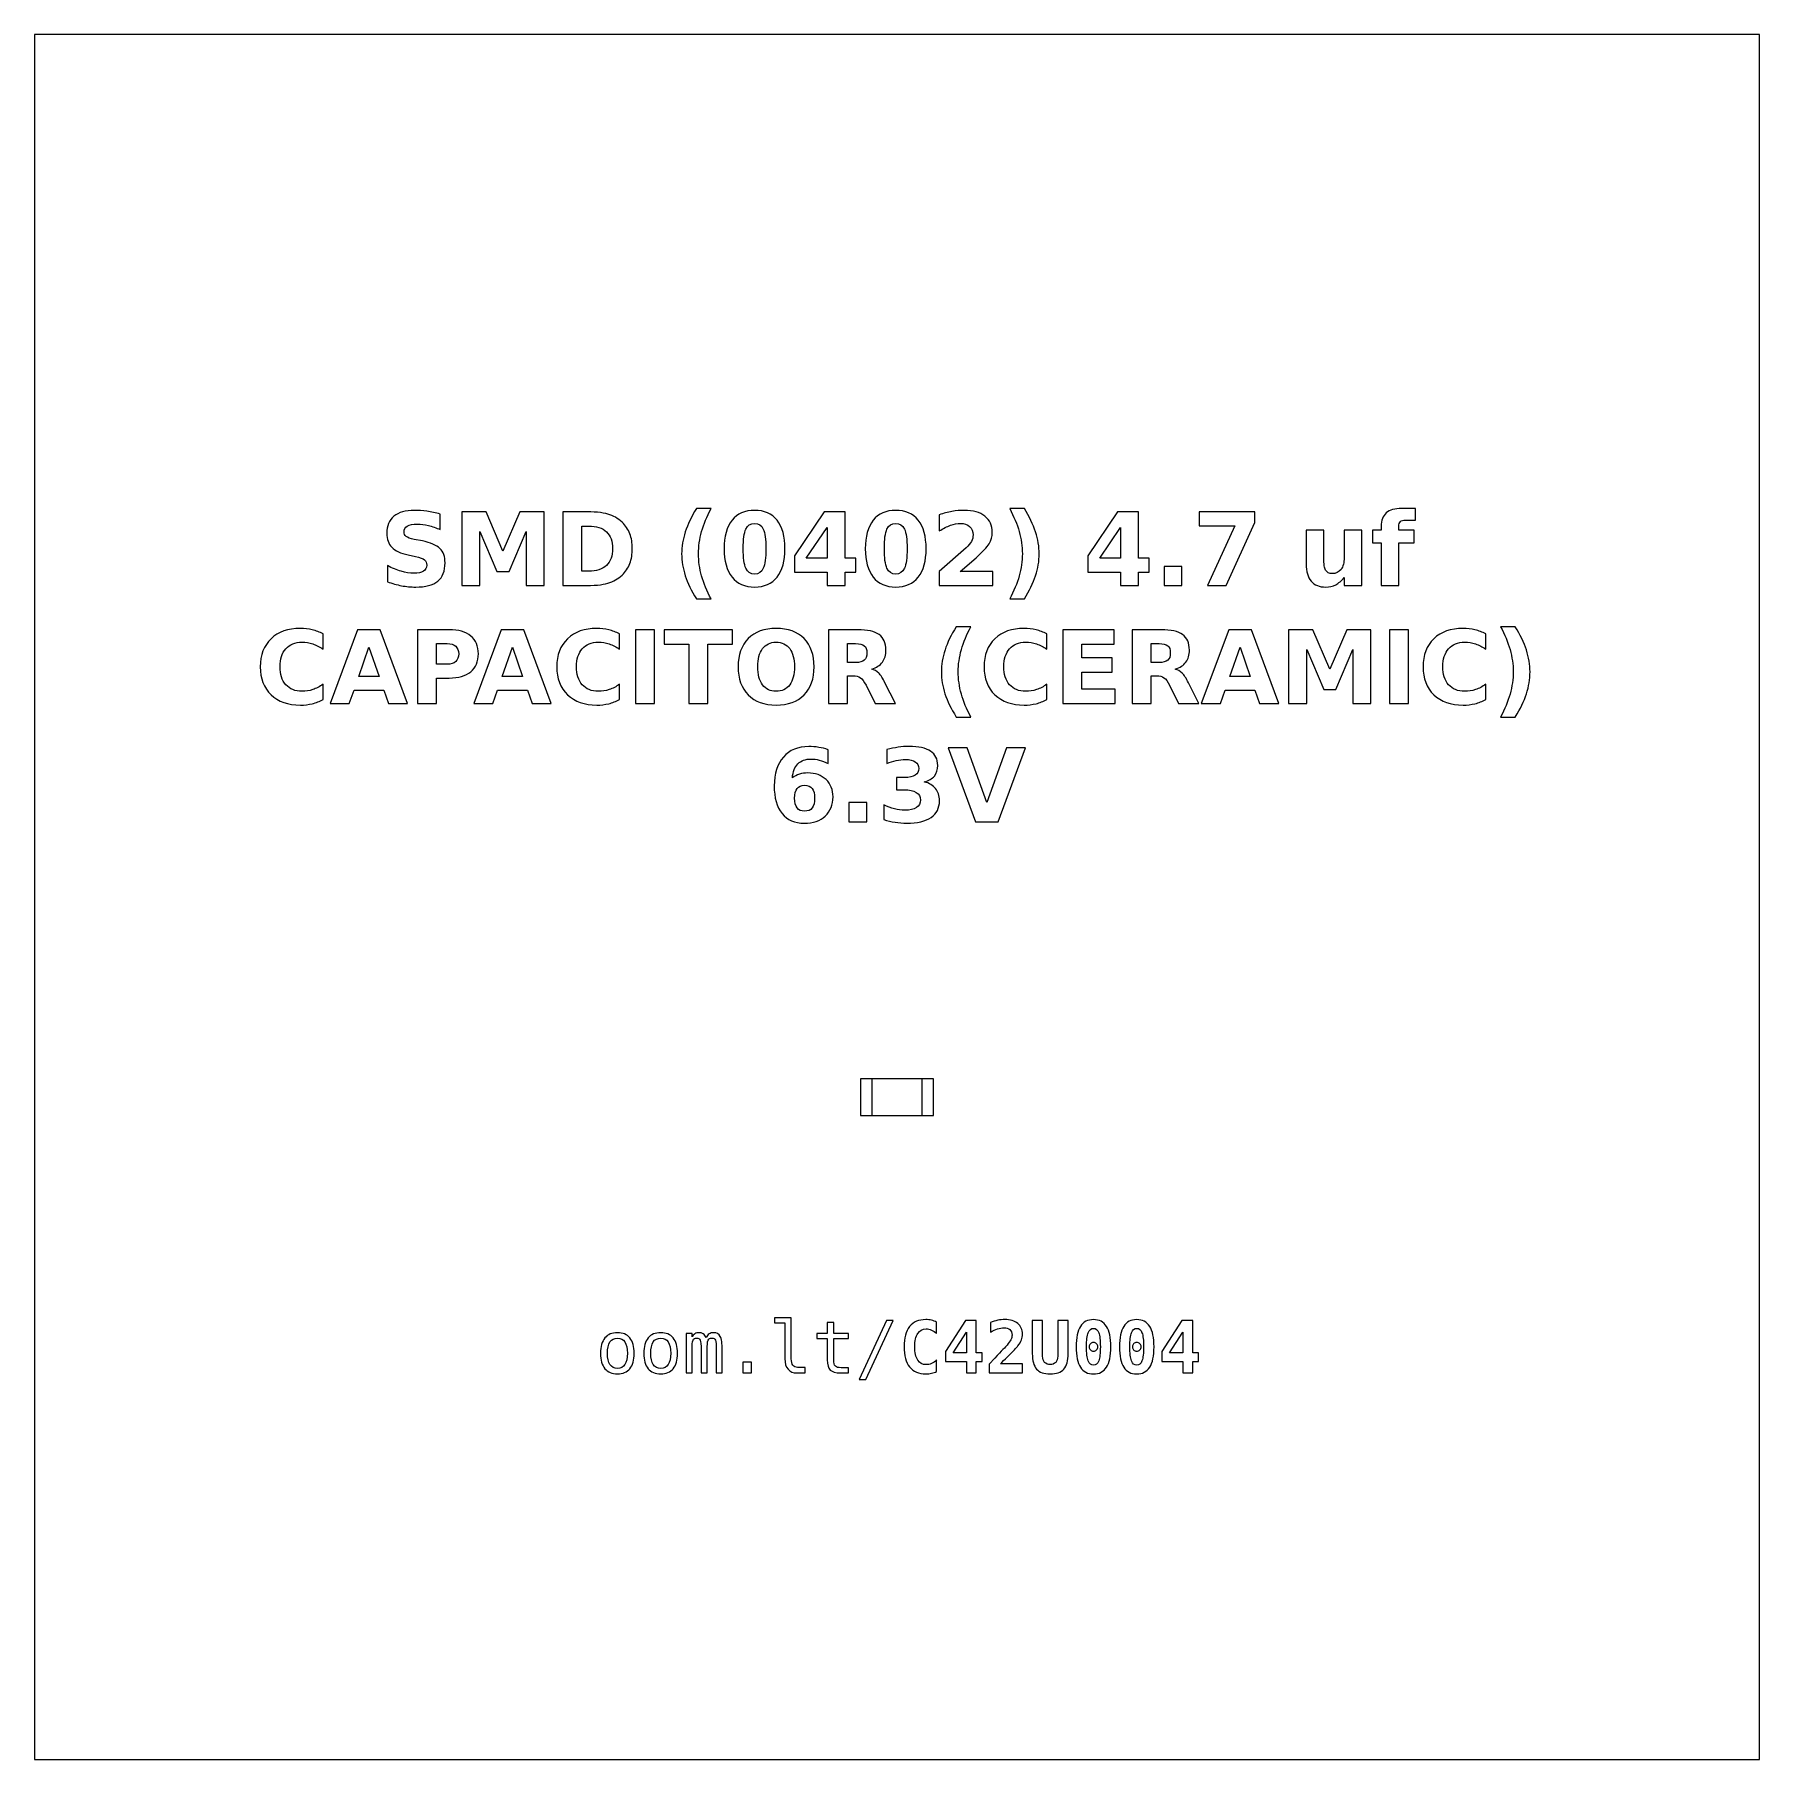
# Model space of a CAD drawing. Header units: centimetres. Extents: x -11.7 to -9.3, y -16.05 to -13.65.
import ezdxf

# ---------------------------------------------------------------- set-up
doc = ezdxf.new("R2010")
doc.units = ezdxf.units.CM
doc.header["$MEASUREMENT"] = 0
doc.layers.add('Layer 1', color=7, linetype='Continuous')

msp = doc.modelspace()

# ---------------------------------------------------------------- linework, layer by layer
at = {"layer": 'Layer 1', "color": 7}
msp.add_lwpolyline([(-11.7, -16.05), (-9.3, -16.05), (-9.3, -13.65), (-11.7, -13.65), (-11.7, -16.05)], close=True, dxfattribs=at)
at = {"layer": 'Layer 1', "color": 7, "lineweight": 9}
for points in [[(-10.5508, -15.15395), (-10.4492, -15.15395), (-10.4492, -15.10315), (-10.5508, -15.10315), (-10.5508, -15.15395)], [(-10.535, -15.15395), (-10.465, -15.15395), (-10.465, -15.10315), (-10.535, -15.10315), (-10.535, -15.15395)]]:
    msp.add_lwpolyline(points, close=True, dxfattribs=at)
at = {"layer": 'Layer 1', "color": 250}
for points, knots in [([(-11.13551, -14.31714), (-11.13551, -14.31714), (-11.13551, -14.33889), (-11.13551, -14.33889), (-11.13551, -14.33889), (-11.14116, -14.33637), (-11.14668, -14.33447), (-11.15204, -14.33318), (-11.15204, -14.33318), (-11.15743, -14.33188), (-11.16251, -14.33125), (-11.16728, -14.33125), (-11.16728, -14.33125), (-11.17361, -14.33125), (-11.17831, -14.33212), (-11.18135, -14.33386), (-11.18135, -14.33386), (-11.18438, -14.33562), (-11.18589, -14.33833), (-11.18589, -14.342), (-11.18589, -14.342), (-11.18589, -14.34475), (-11.18488, -14.34691), (-11.18283, -14.34844), (-11.18283, -14.34844), (-11.18078, -14.34997), (-11.17707, -14.35131), (-11.17168, -14.35241), (-11.17168, -14.35241), (-11.17168, -14.35241), (-11.16039, -14.35467), (-11.16039, -14.35467), (-11.16039, -14.35467), (-11.14894, -14.35698), (-11.14083, -14.36046), (-11.13601, -14.36516), (-11.13601, -14.36516), (-11.13118, -14.36984), (-11.12876, -14.3765), (-11.12876, -14.38513), (-11.12876, -14.38513), (-11.12876, -14.39649), (-11.13212, -14.40493), (-11.13885, -14.41046), (-11.13885, -14.41046), (-11.14558, -14.41598), (-11.15585, -14.41876), (-11.16968, -14.41876), (-11.16968, -14.41876), (-11.17622, -14.41876), (-11.18276, -14.41815), (-11.18932, -14.4169), (-11.18932, -14.4169), (-11.19588, -14.41565), (-11.20247, -14.41382), (-11.20903, -14.4114), (-11.20903, -14.4114), (-11.20903, -14.4114), (-11.20903, -14.38901), (-11.20903, -14.38901), (-11.20903, -14.38901), (-11.20247, -14.39249), (-11.19612, -14.39512), (-11.18998, -14.39689), (-11.18998, -14.39689), (-11.18384, -14.39865), (-11.17794, -14.39954), (-11.17225, -14.39954), (-11.17225, -14.39954), (-11.16646, -14.39954), (-11.16202, -14.39858), (-11.15894, -14.39665), (-11.15894, -14.39665), (-11.15585, -14.39472), (-11.15433, -14.39197), (-11.15433, -14.38837), (-11.15433, -14.38837), (-11.15433, -14.38517), (-11.15536, -14.38268), (-11.15745, -14.38094), (-11.15745, -14.38094), (-11.15955, -14.3792), (-11.16371, -14.37763), (-11.16997, -14.37626), (-11.16997, -14.37626), (-11.16997, -14.37626), (-11.18024, -14.37398), (-11.18024, -14.37398), (-11.18024, -14.37398), (-11.19052, -14.37177), (-11.19805, -14.36827), (-11.2028, -14.36344), (-11.2028, -14.36344), (-11.20755, -14.35862), (-11.20992, -14.35211), (-11.20992, -14.34395), (-11.20992, -14.34395), (-11.20992, -14.33369), (-11.20661, -14.32581), (-11.2, -14.32031), (-11.2, -14.32031), (-11.19339, -14.31478), (-11.18389, -14.31203), (-11.17147, -14.31203), (-11.17147, -14.31203), (-11.16583, -14.31203), (-11.16002, -14.31246), (-11.15404, -14.3133), (-11.15404, -14.3133), (-11.14807, -14.31415), (-11.14189, -14.31542), (-11.13551, -14.31714)], [0, 0, 0, 0, 0.0357143, 0.0357143, 0.0357143, 0.0357143, 0.0714286, 0.0714286, 0.0714286, 0.0714286, 0.1071429, 0.1071429, 0.1071429, 0.1071429, 0.1428571, 0.1428571, 0.1428571, 0.1428571, 0.1785714, 0.1785714, 0.1785714, 0.1785714, 0.2142857, 0.2142857, 0.2142857, 0.2142857, 0.25, 0.25, 0.25, 0.25, 0.2857143, 0.2857143, 0.2857143, 0.2857143, 0.3214286, 0.3214286, 0.3214286, 0.3214286, 0.3571429, 0.3571429, 0.3571429, 0.3571429, 0.3928571, 0.3928571, 0.3928571, 0.3928571, 0.4285714, 0.4285714, 0.4285714, 0.4285714, 0.4642857, 0.4642857, 0.4642857, 0.4642857, 0.5, 0.5, 0.5, 0.5, 0.5357143, 0.5357143, 0.5357143, 0.5357143, 0.5714286, 0.5714286, 0.5714286, 0.5714286, 0.6071429, 0.6071429, 0.6071429, 0.6071429, 0.6428571, 0.6428571, 0.6428571, 0.6428571, 0.6785714, 0.6785714, 0.6785714, 0.6785714, 0.7142857, 0.7142857, 0.7142857, 0.7142857, 0.75, 0.75, 0.75, 0.75, 0.7857143, 0.7857143, 0.7857143, 0.7857143, 0.8214286, 0.8214286, 0.8214286, 0.8214286, 0.8571429, 0.8571429, 0.8571429, 0.8571429, 0.8928571, 0.8928571, 0.8928571, 0.8928571, 0.9285714, 0.9285714, 0.9285714, 0.9285714, 0.9642857, 0.9642857, 0.9642857, 0.9642857, 1, 1, 1, 1]), ([(-11.10548, -14.31389), (-11.10548, -14.31389), (-11.07173, -14.31389), (-11.07173, -14.31389), (-11.07173, -14.31389), (-11.07173, -14.31389), (-11.04828, -14.36895), (-11.04828, -14.36895), (-11.04828, -14.36895), (-11.04828, -14.36895), (-11.02472, -14.31389), (-11.02472, -14.31389), (-11.02472, -14.31389), (-11.02472, -14.31389), (-10.99104, -14.31389), (-10.99104, -14.31389), (-10.99104, -14.31389), (-10.99104, -14.31389), (-10.99104, -14.41676), (-10.99104, -14.41676), (-10.99104, -14.41676), (-10.99104, -14.41676), (-11.01611, -14.41676), (-11.01611, -14.41676), (-11.01611, -14.41676), (-11.01611, -14.41676), (-11.01611, -14.34152), (-11.01611, -14.34152), (-11.01611, -14.34152), (-11.01611, -14.34152), (-11.03982, -14.39698), (-11.03982, -14.39698), (-11.03982, -14.39698), (-11.03982, -14.39698), (-11.05663, -14.39698), (-11.05663, -14.39698), (-11.05663, -14.39698), (-11.05663, -14.39698), (-11.08034, -14.34152), (-11.08034, -14.34152), (-11.08034, -14.34152), (-11.08034, -14.34152), (-11.08034, -14.41676), (-11.08034, -14.41676), (-11.08034, -14.41676), (-11.08034, -14.41676), (-11.10548, -14.41676), (-11.10548, -14.41676), (-11.10548, -14.41676), (-11.10548, -14.41676), (-11.10548, -14.31389), (-11.10548, -14.31389)], [0, 0, 0, 0, 0.0769231, 0.0769231, 0.0769231, 0.0769231, 0.1538462, 0.1538462, 0.1538462, 0.1538462, 0.2307692, 0.2307692, 0.2307692, 0.2307692, 0.3076923, 0.3076923, 0.3076923, 0.3076923, 0.3846154, 0.3846154, 0.3846154, 0.3846154, 0.4615385, 0.4615385, 0.4615385, 0.4615385, 0.5384615, 0.5384615, 0.5384615, 0.5384615, 0.6153846, 0.6153846, 0.6153846, 0.6153846, 0.6923077, 0.6923077, 0.6923077, 0.6923077, 0.7692308, 0.7692308, 0.7692308, 0.7692308, 0.8461538, 0.8461538, 0.8461538, 0.8461538, 0.9230769, 0.9230769, 0.9230769, 0.9230769, 1, 1, 1, 1]), ([(-10.96505, -14.31389), (-10.96505, -14.31389), (-10.93706, -14.31389), (-10.93706, -14.31389), (-10.93706, -14.31389), (-10.92145, -14.31389), (-10.90983, -14.315), (-10.90219, -14.31723), (-10.90219, -14.31723), (-10.89454, -14.31946), (-10.88798, -14.32323), (-10.8825, -14.32857), (-10.8825, -14.32857), (-10.87768, -14.3332), (-10.87411, -14.33856), (-10.87175, -14.34463), (-10.87175, -14.34463), (-10.86943, -14.35067), (-10.86825, -14.35754), (-10.86825, -14.36523), (-10.86825, -14.36523), (-10.86825, -14.37299), (-10.86943, -14.37991), (-10.87175, -14.386), (-10.87175, -14.386), (-10.87411, -14.39209), (-10.87768, -14.39745), (-10.8825, -14.40208), (-10.8825, -14.40208), (-10.88803, -14.40742), (-10.89464, -14.41119), (-10.90235, -14.41342), (-10.90235, -14.41342), (-10.91007, -14.41565), (-10.92164, -14.41676), (-10.93706, -14.41676), (-10.93706, -14.41676), (-10.93706, -14.41676), (-10.96505, -14.41676), (-10.96505, -14.41676), (-10.96505, -14.41676), (-10.96505, -14.41676), (-10.96505, -14.31389), (-10.96505, -14.31389)], [0, 0, 0, 0, 0.0909091, 0.0909091, 0.0909091, 0.0909091, 0.1818182, 0.1818182, 0.1818182, 0.1818182, 0.2727273, 0.2727273, 0.2727273, 0.2727273, 0.3636364, 0.3636364, 0.3636364, 0.3636364, 0.4545455, 0.4545455, 0.4545455, 0.4545455, 0.5454545, 0.5454545, 0.5454545, 0.5454545, 0.6363636, 0.6363636, 0.6363636, 0.6363636, 0.7272727, 0.7272727, 0.7272727, 0.7272727, 0.8181818, 0.8181818, 0.8181818, 0.8181818, 0.9090909, 0.9090909, 0.9090909, 0.9090909, 1, 1, 1, 1]), ([(-10.75856, -14.43536), (-10.75856, -14.43536), (-10.77902, -14.43536), (-10.77902, -14.43536), (-10.77902, -14.43536), (-10.78605, -14.42403), (-10.79125, -14.41323), (-10.79459, -14.403), (-10.79459, -14.403), (-10.79795, -14.39279), (-10.79962, -14.38266), (-10.79962, -14.37259), (-10.79962, -14.37259), (-10.79962, -14.36253), (-10.79793, -14.35234), (-10.79457, -14.34204), (-10.79457, -14.34204), (-10.79118, -14.33172), (-10.78601, -14.32095), (-10.77902, -14.30968), (-10.77902, -14.30968), (-10.77902, -14.30968), (-10.75856, -14.30968), (-10.75856, -14.30968), (-10.75856, -14.30968), (-10.76444, -14.32057), (-10.76884, -14.33122), (-10.77178, -14.34162), (-10.77178, -14.34162), (-10.77472, -14.35201), (-10.7762, -14.36229), (-10.7762, -14.37245), (-10.7762, -14.37245), (-10.7762, -14.38261), (-10.77474, -14.39289), (-10.77183, -14.40333), (-10.77183, -14.40333), (-10.76891, -14.41375), (-10.76449, -14.42443), (-10.75856, -14.43536)], [0, 0, 0, 0, 0.1, 0.1, 0.1, 0.1, 0.2, 0.2, 0.2, 0.2, 0.3, 0.3, 0.3, 0.3, 0.4, 0.4, 0.4, 0.4, 0.5, 0.5, 0.5, 0.5, 0.6, 0.6, 0.6, 0.6, 0.7, 0.7, 0.7, 0.7, 0.8, 0.8, 0.8, 0.8, 0.9, 0.9, 0.9, 0.9, 1, 1, 1, 1]), ([(-10.65583, -14.36542), (-10.65583, -14.38247), (-10.6595, -14.39562), (-10.66686, -14.40488), (-10.66686, -14.40488), (-10.6742, -14.41413), (-10.68464, -14.41876), (-10.69814, -14.41876), (-10.69814, -14.41876), (-10.71169, -14.41876), (-10.72215, -14.41413), (-10.72949, -14.40488), (-10.72949, -14.40488), (-10.73685, -14.39562), (-10.74052, -14.38247), (-10.74052, -14.36542), (-10.74052, -14.36542), (-10.74052, -14.34835), (-10.73685, -14.33517), (-10.72949, -14.32591), (-10.72949, -14.32591), (-10.72215, -14.31667), (-10.71169, -14.31203), (-10.69814, -14.31203), (-10.69814, -14.31203), (-10.68464, -14.31203), (-10.6742, -14.31667), (-10.66686, -14.32591), (-10.66686, -14.32591), (-10.6595, -14.33517), (-10.65583, -14.34835), (-10.65583, -14.36542)], [0, 0, 0, 0, 0.125, 0.125, 0.125, 0.125, 0.25, 0.25, 0.25, 0.25, 0.375, 0.375, 0.375, 0.375, 0.5, 0.5, 0.5, 0.5, 0.625, 0.625, 0.625, 0.625, 0.75, 0.75, 0.75, 0.75, 0.875, 0.875, 0.875, 0.875, 1, 1, 1, 1]), ([(-10.60153, -14.31389), (-10.60153, -14.31389), (-10.57203, -14.31389), (-10.57203, -14.31389), (-10.57203, -14.31389), (-10.57203, -14.31389), (-10.57203, -14.3788), (-10.57203, -14.3788), (-10.57203, -14.3788), (-10.57203, -14.3788), (-10.55736, -14.3788), (-10.55736, -14.3788), (-10.55736, -14.3788), (-10.55736, -14.3788), (-10.55736, -14.39802), (-10.55736, -14.39802), (-10.55736, -14.39802), (-10.55736, -14.39802), (-10.57203, -14.39802), (-10.57203, -14.39802), (-10.57203, -14.39802), (-10.57203, -14.39802), (-10.57203, -14.41676), (-10.57203, -14.41676), (-10.57203, -14.41676), (-10.57203, -14.41676), (-10.5971, -14.41676), (-10.5971, -14.41676), (-10.5971, -14.41676), (-10.5971, -14.41676), (-10.5971, -14.39802), (-10.5971, -14.39802), (-10.5971, -14.39802), (-10.5971, -14.39802), (-10.64273, -14.39802), (-10.64273, -14.39802), (-10.64273, -14.39802), (-10.64273, -14.39802), (-10.64273, -14.37527), (-10.64273, -14.37527), (-10.64273, -14.37527), (-10.64273, -14.37527), (-10.60153, -14.31389), (-10.60153, -14.31389)], [0, 0, 0, 0, 0.0909091, 0.0909091, 0.0909091, 0.0909091, 0.1818182, 0.1818182, 0.1818182, 0.1818182, 0.2727273, 0.2727273, 0.2727273, 0.2727273, 0.3636364, 0.3636364, 0.3636364, 0.3636364, 0.4545455, 0.4545455, 0.4545455, 0.4545455, 0.5454545, 0.5454545, 0.5454545, 0.5454545, 0.6363636, 0.6363636, 0.6363636, 0.6363636, 0.7272727, 0.7272727, 0.7272727, 0.7272727, 0.8181818, 0.8181818, 0.8181818, 0.8181818, 0.9090909, 0.9090909, 0.9090909, 0.9090909, 1, 1, 1, 1]), ([(-10.45945, -14.36542), (-10.45945, -14.38247), (-10.46312, -14.39562), (-10.47048, -14.40488), (-10.47048, -14.40488), (-10.47782, -14.41413), (-10.48826, -14.41876), (-10.50176, -14.41876), (-10.50176, -14.41876), (-10.51531, -14.41876), (-10.52577, -14.41413), (-10.53311, -14.40488), (-10.53311, -14.40488), (-10.54047, -14.39562), (-10.54414, -14.38247), (-10.54414, -14.36542), (-10.54414, -14.36542), (-10.54414, -14.34835), (-10.54047, -14.33517), (-10.53311, -14.32591), (-10.53311, -14.32591), (-10.52577, -14.31667), (-10.51531, -14.31203), (-10.50176, -14.31203), (-10.50176, -14.31203), (-10.48826, -14.31203), (-10.47782, -14.31667), (-10.47048, -14.32591), (-10.47048, -14.32591), (-10.46312, -14.33517), (-10.45945, -14.34835), (-10.45945, -14.36542)], [0, 0, 0, 0, 0.125, 0.125, 0.125, 0.125, 0.25, 0.25, 0.25, 0.25, 0.375, 0.375, 0.375, 0.375, 0.5, 0.5, 0.5, 0.5, 0.625, 0.625, 0.625, 0.625, 0.75, 0.75, 0.75, 0.75, 0.875, 0.875, 0.875, 0.875, 1, 1, 1, 1]), ([(-10.41204, -14.39726), (-10.41204, -14.39726), (-10.36676, -14.39726), (-10.36676, -14.39726), (-10.36676, -14.39726), (-10.36676, -14.39726), (-10.36676, -14.41676), (-10.36676, -14.41676), (-10.36676, -14.41676), (-10.36676, -14.41676), (-10.44153, -14.41676), (-10.44153, -14.41676), (-10.44153, -14.41676), (-10.44153, -14.41676), (-10.44153, -14.39726), (-10.44153, -14.39726), (-10.44153, -14.39726), (-10.44153, -14.39726), (-10.40397, -14.36413), (-10.40397, -14.36413), (-10.40397, -14.36413), (-10.40061, -14.36109), (-10.39814, -14.35813), (-10.39654, -14.35524), (-10.39654, -14.35524), (-10.39492, -14.35234), (-10.39412, -14.34933), (-10.39412, -14.3462), (-10.39412, -14.3462), (-10.39412, -14.34138), (-10.39574, -14.3375), (-10.39898, -14.33456), (-10.39898, -14.33456), (-10.40221, -14.33162), (-10.40651, -14.33017), (-10.4119, -14.33017), (-10.4119, -14.33017), (-10.41603, -14.33017), (-10.42055, -14.33106), (-10.42547, -14.33282), (-10.42547, -14.33282), (-10.43038, -14.33459), (-10.43565, -14.33722), (-10.44125, -14.3407), (-10.44125, -14.3407), (-10.44125, -14.3407), (-10.44125, -14.3181), (-10.44125, -14.3181), (-10.44125, -14.3181), (-10.43527, -14.31613), (-10.42937, -14.31462), (-10.42354, -14.31359), (-10.42354, -14.31359), (-10.4177, -14.31255), (-10.41199, -14.31203), (-10.40637, -14.31203), (-10.40637, -14.31203), (-10.39407, -14.31203), (-10.3845, -14.31474), (-10.37768, -14.32017), (-10.37768, -14.32017), (-10.37086, -14.32558), (-10.36745, -14.33313), (-10.36745, -14.34284), (-10.36745, -14.34284), (-10.36745, -14.34844), (-10.3689, -14.35366), (-10.3718, -14.35851), (-10.3718, -14.35851), (-10.37469, -14.36335), (-10.38078, -14.36984), (-10.39005, -14.37798), (-10.39005, -14.37798), (-10.39005, -14.37798), (-10.41204, -14.39726), (-10.41204, -14.39726)], [0, 0, 0, 0, 0.0526316, 0.0526316, 0.0526316, 0.0526316, 0.1052632, 0.1052632, 0.1052632, 0.1052632, 0.1578947, 0.1578947, 0.1578947, 0.1578947, 0.2105263, 0.2105263, 0.2105263, 0.2105263, 0.2631579, 0.2631579, 0.2631579, 0.2631579, 0.3157895, 0.3157895, 0.3157895, 0.3157895, 0.3684211, 0.3684211, 0.3684211, 0.3684211, 0.4210526, 0.4210526, 0.4210526, 0.4210526, 0.4736842, 0.4736842, 0.4736842, 0.4736842, 0.5263158, 0.5263158, 0.5263158, 0.5263158, 0.5789474, 0.5789474, 0.5789474, 0.5789474, 0.6315789, 0.6315789, 0.6315789, 0.6315789, 0.6842105, 0.6842105, 0.6842105, 0.6842105, 0.7368421, 0.7368421, 0.7368421, 0.7368421, 0.7894737, 0.7894737, 0.7894737, 0.7894737, 0.8421053, 0.8421053, 0.8421053, 0.8421053, 0.8947368, 0.8947368, 0.8947368, 0.8947368, 0.9473684, 0.9473684, 0.9473684, 0.9473684, 1, 1, 1, 1]), ([(-10.34322, -14.43536), (-10.33734, -14.42443), (-10.33292, -14.41375), (-10.32998, -14.40333), (-10.32998, -14.40333), (-10.32704, -14.39289), (-10.32558, -14.38261), (-10.32558, -14.37245), (-10.32558, -14.37245), (-10.32558, -14.36229), (-10.32704, -14.35201), (-10.32998, -14.34162), (-10.32998, -14.34162), (-10.33292, -14.33122), (-10.33734, -14.32057), (-10.34322, -14.30968), (-10.34322, -14.30968), (-10.34322, -14.30968), (-10.32276, -14.30968), (-10.32276, -14.30968), (-10.32276, -14.30968), (-10.31578, -14.32095), (-10.3106, -14.33172), (-10.30721, -14.34204), (-10.30721, -14.34204), (-10.30385, -14.35234), (-10.30216, -14.36253), (-10.30216, -14.37259), (-10.30216, -14.37259), (-10.30216, -14.38266), (-10.30383, -14.39279), (-10.30719, -14.403), (-10.30719, -14.403), (-10.31053, -14.41323), (-10.31573, -14.42403), (-10.32276, -14.43536), (-10.32276, -14.43536), (-10.32276, -14.43536), (-10.34322, -14.43536), (-10.34322, -14.43536)], [0, 0, 0, 0, 0.1, 0.1, 0.1, 0.1, 0.2, 0.2, 0.2, 0.2, 0.3, 0.3, 0.3, 0.3, 0.4, 0.4, 0.4, 0.4, 0.5, 0.5, 0.5, 0.5, 0.6, 0.6, 0.6, 0.6, 0.7, 0.7, 0.7, 0.7, 0.8, 0.8, 0.8, 0.8, 0.9, 0.9, 0.9, 0.9, 1, 1, 1, 1]), ([(-10.19334, -14.31389), (-10.19334, -14.31389), (-10.16384, -14.31389), (-10.16384, -14.31389), (-10.16384, -14.31389), (-10.16384, -14.31389), (-10.16384, -14.3788), (-10.16384, -14.3788), (-10.16384, -14.3788), (-10.16384, -14.3788), (-10.14917, -14.3788), (-10.14917, -14.3788), (-10.14917, -14.3788), (-10.14917, -14.3788), (-10.14917, -14.39802), (-10.14917, -14.39802), (-10.14917, -14.39802), (-10.14917, -14.39802), (-10.16384, -14.39802), (-10.16384, -14.39802), (-10.16384, -14.39802), (-10.16384, -14.39802), (-10.16384, -14.41676), (-10.16384, -14.41676), (-10.16384, -14.41676), (-10.16384, -14.41676), (-10.18891, -14.41676), (-10.18891, -14.41676), (-10.18891, -14.41676), (-10.18891, -14.41676), (-10.18891, -14.39802), (-10.18891, -14.39802), (-10.18891, -14.39802), (-10.18891, -14.39802), (-10.23454, -14.39802), (-10.23454, -14.39802), (-10.23454, -14.39802), (-10.23454, -14.39802), (-10.23454, -14.37527), (-10.23454, -14.37527), (-10.23454, -14.37527), (-10.23454, -14.37527), (-10.19334, -14.31389), (-10.19334, -14.31389)], [0, 0, 0, 0, 0.0909091, 0.0909091, 0.0909091, 0.0909091, 0.1818182, 0.1818182, 0.1818182, 0.1818182, 0.2727273, 0.2727273, 0.2727273, 0.2727273, 0.3636364, 0.3636364, 0.3636364, 0.3636364, 0.4545455, 0.4545455, 0.4545455, 0.4545455, 0.5454545, 0.5454545, 0.5454545, 0.5454545, 0.6363636, 0.6363636, 0.6363636, 0.6363636, 0.7272727, 0.7272727, 0.7272727, 0.7272727, 0.8181818, 0.8181818, 0.8181818, 0.8181818, 0.9090909, 0.9090909, 0.9090909, 0.9090909, 1, 1, 1, 1]), ([(-10.07967, -14.31389), (-10.07967, -14.31389), (-10.00215, -14.31389), (-10.00215, -14.31389), (-10.00215, -14.31389), (-10.00215, -14.31389), (-10.00215, -14.32885), (-10.00215, -14.32885), (-10.00215, -14.32885), (-10.00215, -14.32885), (-10.04225, -14.41676), (-10.04225, -14.41676), (-10.04225, -14.41676), (-10.04225, -14.41676), (-10.0681, -14.41676), (-10.0681, -14.41676), (-10.0681, -14.41676), (-10.0681, -14.41676), (-10.03012, -14.33339), (-10.03012, -14.33339), (-10.03012, -14.33339), (-10.03012, -14.33339), (-10.07967, -14.33339), (-10.07967, -14.33339), (-10.07967, -14.33339), (-10.07967, -14.33339), (-10.07967, -14.31389), (-10.07967, -14.31389)], [0, 0, 0, 0, 0.1428571, 0.1428571, 0.1428571, 0.1428571, 0.2857143, 0.2857143, 0.2857143, 0.2857143, 0.4285714, 0.4285714, 0.4285714, 0.4285714, 0.5714286, 0.5714286, 0.5714286, 0.5714286, 0.7142857, 0.7142857, 0.7142857, 0.7142857, 0.8571429, 0.8571429, 0.8571429, 0.8571429, 1, 1, 1, 1]), ([(-9.77868, -14.30954), (-9.77868, -14.30954), (-9.77868, -14.32572), (-9.77868, -14.32572), (-9.77868, -14.32572), (-9.77868, -14.32572), (-9.79234, -14.32572), (-9.79234, -14.32572), (-9.79234, -14.32572), (-9.79582, -14.32572), (-9.79827, -14.32636), (-9.79963, -14.32763), (-9.79963, -14.32763), (-9.80102, -14.3289), (-9.8017, -14.33108), (-9.8017, -14.33421), (-9.8017, -14.33421), (-9.8017, -14.33421), (-9.8017, -14.3396), (-9.8017, -14.3396), (-9.8017, -14.3396), (-9.8017, -14.3396), (-9.78063, -14.3396), (-9.78063, -14.3396), (-9.78063, -14.3396), (-9.78063, -14.3396), (-9.78063, -14.35724), (-9.78063, -14.35724), (-9.78063, -14.35724), (-9.78063, -14.35724), (-9.8017, -14.35724), (-9.8017, -14.35724), (-9.8017, -14.35724), (-9.8017, -14.35724), (-9.8017, -14.41676), (-9.8017, -14.41676), (-9.8017, -14.41676), (-9.8017, -14.41676), (-9.82637, -14.41676), (-9.82637, -14.41676), (-9.82637, -14.41676), (-9.82637, -14.41676), (-9.82637, -14.35724), (-9.82637, -14.35724), (-9.82637, -14.35724), (-9.82637, -14.35724), (-9.83863, -14.35724), (-9.83863, -14.35724), (-9.83863, -14.35724), (-9.83863, -14.35724), (-9.83863, -14.3396), (-9.83863, -14.3396), (-9.83863, -14.3396), (-9.83863, -14.3396), (-9.82637, -14.3396), (-9.82637, -14.3396), (-9.82637, -14.3396), (-9.82637, -14.3396), (-9.82637, -14.33421), (-9.82637, -14.33421), (-9.82637, -14.33421), (-9.82637, -14.32581), (-9.82402, -14.31958), (-9.81934, -14.31556), (-9.81934, -14.31556), (-9.81466, -14.31154), (-9.80739, -14.30954), (-9.79756, -14.30954), (-9.79756, -14.30954), (-9.79756, -14.30954), (-9.77868, -14.30954), (-9.77868, -14.30954)], [0, 0, 0, 0, 0.0555556, 0.0555556, 0.0555556, 0.0555556, 0.1111111, 0.1111111, 0.1111111, 0.1111111, 0.1666667, 0.1666667, 0.1666667, 0.1666667, 0.2222222, 0.2222222, 0.2222222, 0.2222222, 0.2777778, 0.2777778, 0.2777778, 0.2777778, 0.3333333, 0.3333333, 0.3333333, 0.3333333, 0.3888889, 0.3888889, 0.3888889, 0.3888889, 0.4444444, 0.4444444, 0.4444444, 0.4444444, 0.5, 0.5, 0.5, 0.5, 0.5555556, 0.5555556, 0.5555556, 0.5555556, 0.6111111, 0.6111111, 0.6111111, 0.6111111, 0.6666667, 0.6666667, 0.6666667, 0.6666667, 0.7222222, 0.7222222, 0.7222222, 0.7222222, 0.7777778, 0.7777778, 0.7777778, 0.7777778, 0.8333333, 0.8333333, 0.8333333, 0.8333333, 0.8888889, 0.8888889, 0.8888889, 0.8888889, 0.9444444, 0.9444444, 0.9444444, 0.9444444, 1, 1, 1, 1]), ([(-10.93852, -14.33395), (-10.93852, -14.33395), (-10.93852, -14.3967), (-10.93852, -14.3967), (-10.93852, -14.3967), (-10.93852, -14.3967), (-10.92902, -14.3967), (-10.92902, -14.3967), (-10.92902, -14.3967), (-10.91818, -14.3967), (-10.9099, -14.39402), (-10.90419, -14.38863), (-10.90419, -14.38863), (-10.89847, -14.38327), (-10.8956, -14.37546), (-10.8956, -14.36523), (-10.8956, -14.36523), (-10.8956, -14.35502), (-10.89845, -14.34726), (-10.90414, -14.34195), (-10.90414, -14.34195), (-10.90983, -14.33661), (-10.91813, -14.33395), (-10.92902, -14.33395), (-10.92902, -14.33395), (-10.92902, -14.33395), (-10.93852, -14.33395), (-10.93852, -14.33395)], [0, 0, 0, 0, 0.1428571, 0.1428571, 0.1428571, 0.1428571, 0.2857143, 0.2857143, 0.2857143, 0.2857143, 0.4285714, 0.4285714, 0.4285714, 0.4285714, 0.5714286, 0.5714286, 0.5714286, 0.5714286, 0.7142857, 0.7142857, 0.7142857, 0.7142857, 0.8571429, 0.8571429, 0.8571429, 0.8571429, 1, 1, 1, 1]), ([(-10.68236, -14.36523), (-10.68236, -14.35237), (-10.68356, -14.34331), (-10.68598, -14.33804), (-10.68598, -14.33804), (-10.68838, -14.3328), (-10.69245, -14.33017), (-10.69814, -14.33017), (-10.69814, -14.33017), (-10.70383, -14.33017), (-10.7079, -14.3328), (-10.71035, -14.33804), (-10.71035, -14.33804), (-10.71277, -14.34331), (-10.71399, -14.35237), (-10.71399, -14.36523), (-10.71399, -14.36523), (-10.71399, -14.37821), (-10.71277, -14.38739), (-10.71035, -14.3927), (-10.71035, -14.3927), (-10.7079, -14.39804), (-10.70383, -14.4007), (-10.69814, -14.4007), (-10.69814, -14.4007), (-10.6925, -14.4007), (-10.68845, -14.39804), (-10.686, -14.3927), (-10.686, -14.3927), (-10.68358, -14.38739), (-10.68236, -14.37821), (-10.68236, -14.36523)], [0, 0, 0, 0, 0.125, 0.125, 0.125, 0.125, 0.25, 0.25, 0.25, 0.25, 0.375, 0.375, 0.375, 0.375, 0.5, 0.5, 0.5, 0.5, 0.625, 0.625, 0.625, 0.625, 0.75, 0.75, 0.75, 0.75, 0.875, 0.875, 0.875, 0.875, 1, 1, 1, 1]), ([(-10.5971, -14.33574), (-10.5971, -14.33574), (-10.6262, -14.3788), (-10.6262, -14.3788), (-10.6262, -14.3788), (-10.6262, -14.3788), (-10.5971, -14.3788), (-10.5971, -14.3788), (-10.5971, -14.3788), (-10.5971, -14.3788), (-10.5971, -14.33574), (-10.5971, -14.33574)], [0, 0, 0, 0, 0.3333333, 0.3333333, 0.3333333, 0.3333333, 0.6666667, 0.6666667, 0.6666667, 0.6666667, 1, 1, 1, 1]), ([(-10.48598, -14.36523), (-10.48598, -14.35237), (-10.48718, -14.34331), (-10.4896, -14.33804), (-10.4896, -14.33804), (-10.492, -14.3328), (-10.49607, -14.33017), (-10.50176, -14.33017), (-10.50176, -14.33017), (-10.50745, -14.33017), (-10.51152, -14.3328), (-10.51397, -14.33804), (-10.51397, -14.33804), (-10.51639, -14.34331), (-10.51761, -14.35237), (-10.51761, -14.36523), (-10.51761, -14.36523), (-10.51761, -14.37821), (-10.51639, -14.38739), (-10.51397, -14.3927), (-10.51397, -14.3927), (-10.51152, -14.39804), (-10.50745, -14.4007), (-10.50176, -14.4007), (-10.50176, -14.4007), (-10.49612, -14.4007), (-10.49207, -14.39804), (-10.48962, -14.3927), (-10.48962, -14.3927), (-10.4872, -14.38739), (-10.48598, -14.37821), (-10.48598, -14.36523)], [0, 0, 0, 0, 0.125, 0.125, 0.125, 0.125, 0.25, 0.25, 0.25, 0.25, 0.375, 0.375, 0.375, 0.375, 0.5, 0.5, 0.5, 0.5, 0.625, 0.625, 0.625, 0.625, 0.75, 0.75, 0.75, 0.75, 0.875, 0.875, 0.875, 0.875, 1, 1, 1, 1]), ([(-10.18891, -14.33574), (-10.18891, -14.33574), (-10.21801, -14.3788), (-10.21801, -14.3788), (-10.21801, -14.3788), (-10.21801, -14.3788), (-10.18891, -14.3788), (-10.18891, -14.3788), (-10.18891, -14.3788), (-10.18891, -14.3788), (-10.18891, -14.33574), (-10.18891, -14.33574)], [0, 0, 0, 0, 0.3333333, 0.3333333, 0.3333333, 0.3333333, 0.6666667, 0.6666667, 0.6666667, 0.6666667, 1, 1, 1, 1]), ([(-9.93075, -14.38673), (-9.93075, -14.38673), (-9.93075, -14.3396), (-9.93075, -14.3396), (-9.93075, -14.3396), (-9.93075, -14.3396), (-9.90594, -14.3396), (-9.90594, -14.3396), (-9.90594, -14.3396), (-9.90594, -14.3396), (-9.90594, -14.34731), (-9.90594, -14.34731), (-9.90594, -14.34731), (-9.90594, -14.3515), (-9.90596, -14.35674), (-9.90601, -14.36304), (-9.90601, -14.36304), (-9.90606, -14.36937), (-9.90608, -14.37358), (-9.90608, -14.3757), (-9.90608, -14.3757), (-9.90608, -14.38191), (-9.90591, -14.38637), (-9.90559, -14.3891), (-9.90559, -14.3891), (-9.90528, -14.39183), (-9.90472, -14.39381), (-9.90394, -14.39505), (-9.90394, -14.39505), (-9.90293, -14.39668), (-9.90161, -14.3979), (-9.89999, -14.39877), (-9.89999, -14.39877), (-9.89834, -14.39964), (-9.89648, -14.40009), (-9.89437, -14.40009), (-9.89437, -14.40009), (-9.88922, -14.40009), (-9.88517, -14.39811), (-9.88223, -14.39416), (-9.88223, -14.39416), (-9.87929, -14.39021), (-9.87783, -14.38473), (-9.87783, -14.3777), (-9.87783, -14.3777), (-9.87783, -14.3777), (-9.87783, -14.3396), (-9.87783, -14.3396), (-9.87783, -14.3396), (-9.87783, -14.3396), (-9.85316, -14.3396), (-9.85316, -14.3396), (-9.85316, -14.3396), (-9.85316, -14.3396), (-9.85316, -14.41676), (-9.85316, -14.41676), (-9.85316, -14.41676), (-9.85316, -14.41676), (-9.87783, -14.41676), (-9.87783, -14.41676), (-9.87783, -14.41676), (-9.87783, -14.41676), (-9.87783, -14.40559), (-9.87783, -14.40559), (-9.87783, -14.40559), (-9.88155, -14.4101), (-9.8855, -14.41342), (-9.88964, -14.41556), (-9.88964, -14.41556), (-9.8938, -14.4177), (-9.89839, -14.41876), (-9.9034, -14.41876), (-9.9034, -14.41876), (-9.91231, -14.41876), (-9.91908, -14.41603), (-9.92376, -14.41055), (-9.92376, -14.41055), (-9.92842, -14.40509), (-9.93075, -14.39715), (-9.93075, -14.38673)], [0, 0, 0, 0, 0.05, 0.05, 0.05, 0.05, 0.1, 0.1, 0.1, 0.1, 0.15, 0.15, 0.15, 0.15, 0.2, 0.2, 0.2, 0.2, 0.25, 0.25, 0.25, 0.25, 0.3, 0.3, 0.3, 0.3, 0.35, 0.35, 0.35, 0.35, 0.4, 0.4, 0.4, 0.4, 0.45, 0.45, 0.45, 0.45, 0.5, 0.5, 0.5, 0.5, 0.55, 0.55, 0.55, 0.55, 0.6, 0.6, 0.6, 0.6, 0.65, 0.65, 0.65, 0.65, 0.7, 0.7, 0.7, 0.7, 0.75, 0.75, 0.75, 0.75, 0.8, 0.8, 0.8, 0.8, 0.85, 0.85, 0.85, 0.85, 0.9, 0.9, 0.9, 0.9, 0.95, 0.95, 0.95, 0.95, 1, 1, 1, 1]), ([(-10.12831, -14.39009), (-10.12831, -14.39009), (-10.10349, -14.39009), (-10.10349, -14.39009), (-10.10349, -14.39009), (-10.10349, -14.39009), (-10.10349, -14.41676), (-10.10349, -14.41676), (-10.10349, -14.41676), (-10.10349, -14.41676), (-10.12831, -14.41676), (-10.12831, -14.41676), (-10.12831, -14.41676), (-10.12831, -14.41676), (-10.12831, -14.39009), (-10.12831, -14.39009)], [0, 0, 0, 0, 0.25, 0.25, 0.25, 0.25, 0.5, 0.5, 0.5, 0.5, 0.75, 0.75, 0.75, 0.75, 1, 1, 1, 1]), ([(-11.29834, -14.57537), (-11.3032, -14.57788), (-11.30828, -14.57979), (-11.31358, -14.58108), (-11.31358, -14.58108), (-11.31884, -14.58237), (-11.32437, -14.58301), (-11.33011, -14.58301), (-11.33011, -14.58301), (-11.34723, -14.58301), (-11.3608, -14.57821), (-11.37082, -14.56864), (-11.37082, -14.56864), (-11.38084, -14.55907), (-11.38585, -14.54609), (-11.38585, -14.52967), (-11.38585, -14.52967), (-11.38585, -14.51323), (-11.38084, -14.50022), (-11.37082, -14.49065), (-11.37082, -14.49065), (-11.3608, -14.48108), (-11.34723, -14.47628), (-11.33011, -14.47628), (-11.33011, -14.47628), (-11.32437, -14.47628), (-11.31884, -14.47692), (-11.31358, -14.47821), (-11.31358, -14.47821), (-11.30828, -14.4795), (-11.3032, -14.48141), (-11.29834, -14.48393), (-11.29834, -14.48393), (-11.29834, -14.48393), (-11.29834, -14.50521), (-11.29834, -14.50521), (-11.29834, -14.50521), (-11.30325, -14.50185), (-11.3081, -14.4994), (-11.31287, -14.49785), (-11.31287, -14.49785), (-11.31764, -14.49627), (-11.32268, -14.4955), (-11.32797, -14.4955), (-11.32797, -14.4955), (-11.33742, -14.4955), (-11.34488, -14.49853), (-11.35029, -14.5046), (-11.35029, -14.5046), (-11.35572, -14.51067), (-11.35843, -14.51902), (-11.35843, -14.52967), (-11.35843, -14.52967), (-11.35843, -14.5403), (-11.35572, -14.54863), (-11.35029, -14.55469), (-11.35029, -14.55469), (-11.34488, -14.56076), (-11.33742, -14.56379), (-11.32797, -14.56379), (-11.32797, -14.56379), (-11.32268, -14.56379), (-11.31764, -14.56302), (-11.31287, -14.56144), (-11.31287, -14.56144), (-11.3081, -14.55989), (-11.30325, -14.55744), (-11.29834, -14.55408), (-11.29834, -14.55408), (-11.29834, -14.55408), (-11.29834, -14.57537), (-11.29834, -14.57537)], [0, 0, 0, 0, 0.0555556, 0.0555556, 0.0555556, 0.0555556, 0.1111111, 0.1111111, 0.1111111, 0.1111111, 0.1666667, 0.1666667, 0.1666667, 0.1666667, 0.2222222, 0.2222222, 0.2222222, 0.2222222, 0.2777778, 0.2777778, 0.2777778, 0.2777778, 0.3333333, 0.3333333, 0.3333333, 0.3333333, 0.3888889, 0.3888889, 0.3888889, 0.3888889, 0.4444444, 0.4444444, 0.4444444, 0.4444444, 0.5, 0.5, 0.5, 0.5, 0.5555556, 0.5555556, 0.5555556, 0.5555556, 0.6111111, 0.6111111, 0.6111111, 0.6111111, 0.6666667, 0.6666667, 0.6666667, 0.6666667, 0.7222222, 0.7222222, 0.7222222, 0.7222222, 0.7777778, 0.7777778, 0.7777778, 0.7777778, 0.8333333, 0.8333333, 0.8333333, 0.8333333, 0.8888889, 0.8888889, 0.8888889, 0.8888889, 0.9444444, 0.9444444, 0.9444444, 0.9444444, 1, 1, 1, 1]), ([(-11.21395, -14.56229), (-11.21395, -14.56229), (-11.25544, -14.56229), (-11.25544, -14.56229), (-11.25544, -14.56229), (-11.25544, -14.56229), (-11.26198, -14.58101), (-11.26198, -14.58101), (-11.26198, -14.58101), (-11.26198, -14.58101), (-11.28865, -14.58101), (-11.28865, -14.58101), (-11.28865, -14.58101), (-11.28865, -14.58101), (-11.25055, -14.47814), (-11.25055, -14.47814), (-11.25055, -14.47814), (-11.25055, -14.47814), (-11.21892, -14.47814), (-11.21892, -14.47814), (-11.21892, -14.47814), (-11.21892, -14.47814), (-11.18082, -14.58101), (-11.18082, -14.58101), (-11.18082, -14.58101), (-11.18082, -14.58101), (-11.20749, -14.58101), (-11.20749, -14.58101), (-11.20749, -14.58101), (-11.20749, -14.58101), (-11.21395, -14.56229), (-11.21395, -14.56229)], [0, 0, 0, 0, 0.125, 0.125, 0.125, 0.125, 0.25, 0.25, 0.25, 0.25, 0.375, 0.375, 0.375, 0.375, 0.5, 0.5, 0.5, 0.5, 0.625, 0.625, 0.625, 0.625, 0.75, 0.75, 0.75, 0.75, 0.875, 0.875, 0.875, 0.875, 1, 1, 1, 1]), ([(-11.16715, -14.47814), (-11.16715, -14.47814), (-11.12313, -14.47814), (-11.12313, -14.47814), (-11.12313, -14.47814), (-11.11003, -14.47814), (-11.09998, -14.48106), (-11.09297, -14.48687), (-11.09297, -14.48687), (-11.08597, -14.49268), (-11.08246, -14.50095), (-11.08246, -14.5117), (-11.08246, -14.5117), (-11.08246, -14.52247), (-11.08597, -14.53077), (-11.09297, -14.53658), (-11.09297, -14.53658), (-11.09998, -14.54239), (-11.11003, -14.54531), (-11.12313, -14.54531), (-11.12313, -14.54531), (-11.12313, -14.54531), (-11.14062, -14.54531), (-11.14062, -14.54531), (-11.14062, -14.54531), (-11.14062, -14.54531), (-11.14062, -14.58101), (-11.14062, -14.58101), (-11.14062, -14.58101), (-11.14062, -14.58101), (-11.16715, -14.58101), (-11.16715, -14.58101), (-11.16715, -14.58101), (-11.16715, -14.58101), (-11.16715, -14.47814), (-11.16715, -14.47814)], [0, 0, 0, 0, 0.1111111, 0.1111111, 0.1111111, 0.1111111, 0.2222222, 0.2222222, 0.2222222, 0.2222222, 0.3333333, 0.3333333, 0.3333333, 0.3333333, 0.4444444, 0.4444444, 0.4444444, 0.4444444, 0.5555556, 0.5555556, 0.5555556, 0.5555556, 0.6666667, 0.6666667, 0.6666667, 0.6666667, 0.7777778, 0.7777778, 0.7777778, 0.7777778, 0.8888889, 0.8888889, 0.8888889, 0.8888889, 1, 1, 1, 1]), ([(-11.01428, -14.56229), (-11.01428, -14.56229), (-11.05577, -14.56229), (-11.05577, -14.56229), (-11.05577, -14.56229), (-11.05577, -14.56229), (-11.06231, -14.58101), (-11.06231, -14.58101), (-11.06231, -14.58101), (-11.06231, -14.58101), (-11.08898, -14.58101), (-11.08898, -14.58101), (-11.08898, -14.58101), (-11.08898, -14.58101), (-11.05088, -14.47814), (-11.05088, -14.47814), (-11.05088, -14.47814), (-11.05088, -14.47814), (-11.01925, -14.47814), (-11.01925, -14.47814), (-11.01925, -14.47814), (-11.01925, -14.47814), (-10.98115, -14.58101), (-10.98115, -14.58101), (-10.98115, -14.58101), (-10.98115, -14.58101), (-11.00782, -14.58101), (-11.00782, -14.58101), (-11.00782, -14.58101), (-11.00782, -14.58101), (-11.01428, -14.56229), (-11.01428, -14.56229)], [0, 0, 0, 0, 0.125, 0.125, 0.125, 0.125, 0.25, 0.25, 0.25, 0.25, 0.375, 0.375, 0.375, 0.375, 0.5, 0.5, 0.5, 0.5, 0.625, 0.625, 0.625, 0.625, 0.75, 0.75, 0.75, 0.75, 0.875, 0.875, 0.875, 0.875, 1, 1, 1, 1]), ([(-10.8859, -14.57537), (-10.89076, -14.57788), (-10.89584, -14.57979), (-10.90114, -14.58108), (-10.90114, -14.58108), (-10.9064, -14.58237), (-10.91193, -14.58301), (-10.91767, -14.58301), (-10.91767, -14.58301), (-10.93479, -14.58301), (-10.94836, -14.57821), (-10.95838, -14.56864), (-10.95838, -14.56864), (-10.9684, -14.55907), (-10.97341, -14.54609), (-10.97341, -14.52967), (-10.97341, -14.52967), (-10.97341, -14.51323), (-10.9684, -14.50022), (-10.95838, -14.49065), (-10.95838, -14.49065), (-10.94836, -14.48108), (-10.93479, -14.47628), (-10.91767, -14.47628), (-10.91767, -14.47628), (-10.91193, -14.47628), (-10.9064, -14.47692), (-10.90114, -14.47821), (-10.90114, -14.47821), (-10.89584, -14.4795), (-10.89076, -14.48141), (-10.8859, -14.48393), (-10.8859, -14.48393), (-10.8859, -14.48393), (-10.8859, -14.50521), (-10.8859, -14.50521), (-10.8859, -14.50521), (-10.89081, -14.50185), (-10.89566, -14.4994), (-10.90043, -14.49785), (-10.90043, -14.49785), (-10.9052, -14.49627), (-10.91024, -14.4955), (-10.91553, -14.4955), (-10.91553, -14.4955), (-10.92498, -14.4955), (-10.93244, -14.49853), (-10.93785, -14.5046), (-10.93785, -14.5046), (-10.94328, -14.51067), (-10.94599, -14.51902), (-10.94599, -14.52967), (-10.94599, -14.52967), (-10.94599, -14.5403), (-10.94328, -14.54863), (-10.93785, -14.55469), (-10.93785, -14.55469), (-10.93244, -14.56076), (-10.92498, -14.56379), (-10.91553, -14.56379), (-10.91553, -14.56379), (-10.91024, -14.56379), (-10.9052, -14.56302), (-10.90043, -14.56144), (-10.90043, -14.56144), (-10.89566, -14.55989), (-10.89081, -14.55744), (-10.8859, -14.55408), (-10.8859, -14.55408), (-10.8859, -14.55408), (-10.8859, -14.57537), (-10.8859, -14.57537)], [0, 0, 0, 0, 0.0555556, 0.0555556, 0.0555556, 0.0555556, 0.1111111, 0.1111111, 0.1111111, 0.1111111, 0.1666667, 0.1666667, 0.1666667, 0.1666667, 0.2222222, 0.2222222, 0.2222222, 0.2222222, 0.2777778, 0.2777778, 0.2777778, 0.2777778, 0.3333333, 0.3333333, 0.3333333, 0.3333333, 0.3888889, 0.3888889, 0.3888889, 0.3888889, 0.4444444, 0.4444444, 0.4444444, 0.4444444, 0.5, 0.5, 0.5, 0.5, 0.5555556, 0.5555556, 0.5555556, 0.5555556, 0.6111111, 0.6111111, 0.6111111, 0.6111111, 0.6666667, 0.6666667, 0.6666667, 0.6666667, 0.7222222, 0.7222222, 0.7222222, 0.7222222, 0.7777778, 0.7777778, 0.7777778, 0.7777778, 0.8333333, 0.8333333, 0.8333333, 0.8333333, 0.8888889, 0.8888889, 0.8888889, 0.8888889, 0.9444444, 0.9444444, 0.9444444, 0.9444444, 1, 1, 1, 1]), ([(-10.86393, -14.47814), (-10.86393, -14.47814), (-10.8374, -14.47814), (-10.8374, -14.47814), (-10.8374, -14.47814), (-10.8374, -14.47814), (-10.8374, -14.58101), (-10.8374, -14.58101), (-10.8374, -14.58101), (-10.8374, -14.58101), (-10.86393, -14.58101), (-10.86393, -14.58101), (-10.86393, -14.58101), (-10.86393, -14.58101), (-10.86393, -14.47814), (-10.86393, -14.47814)], [0, 0, 0, 0, 0.25, 0.25, 0.25, 0.25, 0.5, 0.5, 0.5, 0.5, 0.75, 0.75, 0.75, 0.75, 1, 1, 1, 1]), ([(-10.82372, -14.47814), (-10.82372, -14.47814), (-10.72892, -14.47814), (-10.72892, -14.47814), (-10.72892, -14.47814), (-10.72892, -14.47814), (-10.72892, -14.4982), (-10.72892, -14.4982), (-10.72892, -14.4982), (-10.72892, -14.4982), (-10.76302, -14.4982), (-10.76302, -14.4982), (-10.76302, -14.4982), (-10.76302, -14.4982), (-10.76302, -14.58101), (-10.76302, -14.58101), (-10.76302, -14.58101), (-10.76302, -14.58101), (-10.78955, -14.58101), (-10.78955, -14.58101), (-10.78955, -14.58101), (-10.78955, -14.58101), (-10.78955, -14.4982), (-10.78955, -14.4982), (-10.78955, -14.4982), (-10.78955, -14.4982), (-10.82372, -14.4982), (-10.82372, -14.4982), (-10.82372, -14.4982), (-10.82372, -14.4982), (-10.82372, -14.47814), (-10.82372, -14.47814)], [0, 0, 0, 0, 0.125, 0.125, 0.125, 0.125, 0.25, 0.25, 0.25, 0.25, 0.375, 0.375, 0.375, 0.375, 0.5, 0.5, 0.5, 0.5, 0.625, 0.625, 0.625, 0.625, 0.75, 0.75, 0.75, 0.75, 0.875, 0.875, 0.875, 0.875, 1, 1, 1, 1]), ([(-10.66819, -14.47628), (-10.65166, -14.47628), (-10.6387, -14.48101), (-10.62934, -14.49049), (-10.62934, -14.49049), (-10.61996, -14.49994), (-10.61528, -14.51299), (-10.61528, -14.52967), (-10.61528, -14.52967), (-10.61528, -14.5463), (-10.61996, -14.55935), (-10.62934, -14.5688), (-10.62934, -14.5688), (-10.6387, -14.57828), (-10.65166, -14.58301), (-10.66819, -14.58301), (-10.66819, -14.58301), (-10.68468, -14.58301), (-10.69761, -14.57828), (-10.70702, -14.5688), (-10.70702, -14.5688), (-10.7164, -14.55935), (-10.72111, -14.5463), (-10.72111, -14.52967), (-10.72111, -14.52967), (-10.72111, -14.51299), (-10.7164, -14.49994), (-10.70702, -14.49049), (-10.70702, -14.49049), (-10.69761, -14.48101), (-10.68468, -14.47628), (-10.66819, -14.47628)], [0, 0, 0, 0, 0.125, 0.125, 0.125, 0.125, 0.25, 0.25, 0.25, 0.25, 0.375, 0.375, 0.375, 0.375, 0.5, 0.5, 0.5, 0.5, 0.625, 0.625, 0.625, 0.625, 0.75, 0.75, 0.75, 0.75, 0.875, 0.875, 0.875, 0.875, 1, 1, 1, 1]), ([(-10.66819, -14.4955), (-10.67628, -14.4955), (-10.68254, -14.49848), (-10.68701, -14.50446), (-10.68701, -14.50446), (-10.69145, -14.51043), (-10.69369, -14.51883), (-10.69369, -14.52967), (-10.69369, -14.52967), (-10.69369, -14.54049), (-10.69145, -14.54886), (-10.68701, -14.55483), (-10.68701, -14.55483), (-10.68254, -14.56081), (-10.67628, -14.56379), (-10.66819, -14.56379), (-10.66819, -14.56379), (-10.66005, -14.56379), (-10.65378, -14.56081), (-10.64931, -14.55483), (-10.64931, -14.55483), (-10.64486, -14.54886), (-10.64263, -14.54049), (-10.64263, -14.52967), (-10.64263, -14.52967), (-10.64263, -14.51883), (-10.64486, -14.51043), (-10.64931, -14.50446), (-10.64931, -14.50446), (-10.65378, -14.49848), (-10.66005, -14.4955), (-10.66819, -14.4955)], [0, 0, 0, 0, 0.125, 0.125, 0.125, 0.125, 0.25, 0.25, 0.25, 0.25, 0.375, 0.375, 0.375, 0.375, 0.5, 0.5, 0.5, 0.5, 0.625, 0.625, 0.625, 0.625, 0.75, 0.75, 0.75, 0.75, 0.875, 0.875, 0.875, 0.875, 1, 1, 1, 1]), ([(-10.56868, -14.54209), (-10.56868, -14.54209), (-10.56868, -14.58101), (-10.56868, -14.58101), (-10.56868, -14.58101), (-10.56868, -14.58101), (-10.59521, -14.58101), (-10.59521, -14.58101), (-10.59521, -14.58101), (-10.59521, -14.58101), (-10.59521, -14.47814), (-10.59521, -14.47814), (-10.59521, -14.47814), (-10.59521, -14.47814), (-10.55469, -14.47814), (-10.55469, -14.47814), (-10.55469, -14.47814), (-10.54114, -14.47814), (-10.53119, -14.48042), (-10.52489, -14.48496), (-10.52489, -14.48496), (-10.51857, -14.4895), (-10.51541, -14.4967), (-10.51541, -14.50653), (-10.51541, -14.50653), (-10.51541, -14.51332), (-10.51706, -14.51892), (-10.52033, -14.52327), (-10.52033, -14.52327), (-10.52362, -14.52765), (-10.52858, -14.53087), (-10.53519, -14.53292), (-10.53519, -14.53292), (-10.53157, -14.53376), (-10.5283, -14.53562), (-10.52543, -14.53854), (-10.52543, -14.53854), (-10.52256, -14.54145), (-10.51967, -14.54587), (-10.51673, -14.5518), (-10.51673, -14.5518), (-10.51673, -14.5518), (-10.50231, -14.58101), (-10.50231, -14.58101), (-10.50231, -14.58101), (-10.50231, -14.58101), (-10.53058, -14.58101), (-10.53058, -14.58101), (-10.53058, -14.58101), (-10.53058, -14.58101), (-10.54312, -14.55545), (-10.54312, -14.55545), (-10.54312, -14.55545), (-10.54563, -14.55032), (-10.5482, -14.54679), (-10.55081, -14.54491), (-10.55081, -14.54491), (-10.5534, -14.54303), (-10.55685, -14.54209), (-10.56118, -14.54209), (-10.56118, -14.54209), (-10.56118, -14.54209), (-10.56868, -14.54209), (-10.56868, -14.54209)], [0, 0, 0, 0, 0.0625, 0.0625, 0.0625, 0.0625, 0.125, 0.125, 0.125, 0.125, 0.1875, 0.1875, 0.1875, 0.1875, 0.25, 0.25, 0.25, 0.25, 0.3125, 0.3125, 0.3125, 0.3125, 0.375, 0.375, 0.375, 0.375, 0.4375, 0.4375, 0.4375, 0.4375, 0.5, 0.5, 0.5, 0.5, 0.5625, 0.5625, 0.5625, 0.5625, 0.625, 0.625, 0.625, 0.625, 0.6875, 0.6875, 0.6875, 0.6875, 0.75, 0.75, 0.75, 0.75, 0.8125, 0.8125, 0.8125, 0.8125, 0.875, 0.875, 0.875, 0.875, 0.9375, 0.9375, 0.9375, 0.9375, 1, 1, 1, 1]), ([(-10.39719, -14.59961), (-10.39719, -14.59961), (-10.41765, -14.59961), (-10.41765, -14.59961), (-10.41765, -14.59961), (-10.42468, -14.58828), (-10.42988, -14.57748), (-10.43322, -14.56725), (-10.43322, -14.56725), (-10.43658, -14.55704), (-10.43825, -14.54691), (-10.43825, -14.53684), (-10.43825, -14.53684), (-10.43825, -14.52678), (-10.43656, -14.51659), (-10.4332, -14.50629), (-10.4332, -14.50629), (-10.42981, -14.49597), (-10.42464, -14.4852), (-10.41765, -14.47393), (-10.41765, -14.47393), (-10.41765, -14.47393), (-10.39719, -14.47393), (-10.39719, -14.47393), (-10.39719, -14.47393), (-10.40307, -14.48482), (-10.40747, -14.49547), (-10.41041, -14.50587), (-10.41041, -14.50587), (-10.41335, -14.51626), (-10.41483, -14.52654), (-10.41483, -14.5367), (-10.41483, -14.5367), (-10.41483, -14.54686), (-10.41337, -14.55714), (-10.41046, -14.56758), (-10.41046, -14.56758), (-10.40754, -14.578), (-10.40312, -14.58868), (-10.39719, -14.59961)], [0, 0, 0, 0, 0.1, 0.1, 0.1, 0.1, 0.2, 0.2, 0.2, 0.2, 0.3, 0.3, 0.3, 0.3, 0.4, 0.4, 0.4, 0.4, 0.5, 0.5, 0.5, 0.5, 0.6, 0.6, 0.6, 0.6, 0.7, 0.7, 0.7, 0.7, 0.8, 0.8, 0.8, 0.8, 0.9, 0.9, 0.9, 0.9, 1, 1, 1, 1]), ([(-10.29136, -14.57537), (-10.29622, -14.57788), (-10.3013, -14.57979), (-10.3066, -14.58108), (-10.3066, -14.58108), (-10.31186, -14.58237), (-10.31739, -14.58301), (-10.32313, -14.58301), (-10.32313, -14.58301), (-10.34025, -14.58301), (-10.35382, -14.57821), (-10.36384, -14.56864), (-10.36384, -14.56864), (-10.37386, -14.55907), (-10.37887, -14.54609), (-10.37887, -14.52967), (-10.37887, -14.52967), (-10.37887, -14.51323), (-10.37386, -14.50022), (-10.36384, -14.49065), (-10.36384, -14.49065), (-10.35382, -14.48108), (-10.34025, -14.47628), (-10.32313, -14.47628), (-10.32313, -14.47628), (-10.31739, -14.47628), (-10.31186, -14.47692), (-10.3066, -14.47821), (-10.3066, -14.47821), (-10.3013, -14.4795), (-10.29622, -14.48141), (-10.29136, -14.48393), (-10.29136, -14.48393), (-10.29136, -14.48393), (-10.29136, -14.50521), (-10.29136, -14.50521), (-10.29136, -14.50521), (-10.29627, -14.50185), (-10.30112, -14.4994), (-10.30589, -14.49785), (-10.30589, -14.49785), (-10.31066, -14.49627), (-10.3157, -14.4955), (-10.32099, -14.4955), (-10.32099, -14.4955), (-10.33044, -14.4955), (-10.3379, -14.49853), (-10.34331, -14.5046), (-10.34331, -14.5046), (-10.34874, -14.51067), (-10.35145, -14.51902), (-10.35145, -14.52967), (-10.35145, -14.52967), (-10.35145, -14.5403), (-10.34874, -14.54863), (-10.34331, -14.55469), (-10.34331, -14.55469), (-10.3379, -14.56076), (-10.33044, -14.56379), (-10.32099, -14.56379), (-10.32099, -14.56379), (-10.3157, -14.56379), (-10.31066, -14.56302), (-10.30589, -14.56144), (-10.30589, -14.56144), (-10.30112, -14.55989), (-10.29627, -14.55744), (-10.29136, -14.55408), (-10.29136, -14.55408), (-10.29136, -14.55408), (-10.29136, -14.57537), (-10.29136, -14.57537)], [0, 0, 0, 0, 0.0555556, 0.0555556, 0.0555556, 0.0555556, 0.1111111, 0.1111111, 0.1111111, 0.1111111, 0.1666667, 0.1666667, 0.1666667, 0.1666667, 0.2222222, 0.2222222, 0.2222222, 0.2222222, 0.2777778, 0.2777778, 0.2777778, 0.2777778, 0.3333333, 0.3333333, 0.3333333, 0.3333333, 0.3888889, 0.3888889, 0.3888889, 0.3888889, 0.4444444, 0.4444444, 0.4444444, 0.4444444, 0.5, 0.5, 0.5, 0.5, 0.5555556, 0.5555556, 0.5555556, 0.5555556, 0.6111111, 0.6111111, 0.6111111, 0.6111111, 0.6666667, 0.6666667, 0.6666667, 0.6666667, 0.7222222, 0.7222222, 0.7222222, 0.7222222, 0.7777778, 0.7777778, 0.7777778, 0.7777778, 0.8333333, 0.8333333, 0.8333333, 0.8333333, 0.8888889, 0.8888889, 0.8888889, 0.8888889, 0.9444444, 0.9444444, 0.9444444, 0.9444444, 1, 1, 1, 1]), ([(-10.26939, -14.47814), (-10.26939, -14.47814), (-10.1978, -14.47814), (-10.1978, -14.47814), (-10.1978, -14.47814), (-10.1978, -14.47814), (-10.1978, -14.4982), (-10.1978, -14.4982), (-10.1978, -14.4982), (-10.1978, -14.4982), (-10.24286, -14.4982), (-10.24286, -14.4982), (-10.24286, -14.4982), (-10.24286, -14.4982), (-10.24286, -14.51735), (-10.24286, -14.51735), (-10.24286, -14.51735), (-10.24286, -14.51735), (-10.20051, -14.51735), (-10.20051, -14.51735), (-10.20051, -14.51735), (-10.20051, -14.51735), (-10.20051, -14.53741), (-10.20051, -14.53741), (-10.20051, -14.53741), (-10.20051, -14.53741), (-10.24286, -14.53741), (-10.24286, -14.53741), (-10.24286, -14.53741), (-10.24286, -14.53741), (-10.24286, -14.56095), (-10.24286, -14.56095), (-10.24286, -14.56095), (-10.24286, -14.56095), (-10.1963, -14.56095), (-10.1963, -14.56095), (-10.1963, -14.56095), (-10.1963, -14.56095), (-10.1963, -14.58101), (-10.1963, -14.58101), (-10.1963, -14.58101), (-10.1963, -14.58101), (-10.26939, -14.58101), (-10.26939, -14.58101), (-10.26939, -14.58101), (-10.26939, -14.58101), (-10.26939, -14.47814), (-10.26939, -14.47814)], [0, 0, 0, 0, 0.0833333, 0.0833333, 0.0833333, 0.0833333, 0.1666667, 0.1666667, 0.1666667, 0.1666667, 0.25, 0.25, 0.25, 0.25, 0.3333333, 0.3333333, 0.3333333, 0.3333333, 0.4166667, 0.4166667, 0.4166667, 0.4166667, 0.5, 0.5, 0.5, 0.5, 0.5833333, 0.5833333, 0.5833333, 0.5833333, 0.6666667, 0.6666667, 0.6666667, 0.6666667, 0.75, 0.75, 0.75, 0.75, 0.8333333, 0.8333333, 0.8333333, 0.8333333, 0.9166667, 0.9166667, 0.9166667, 0.9166667, 1, 1, 1, 1]), ([(-10.14646, -14.54209), (-10.14646, -14.54209), (-10.14646, -14.58101), (-10.14646, -14.58101), (-10.14646, -14.58101), (-10.14646, -14.58101), (-10.17299, -14.58101), (-10.17299, -14.58101), (-10.17299, -14.58101), (-10.17299, -14.58101), (-10.17299, -14.47814), (-10.17299, -14.47814), (-10.17299, -14.47814), (-10.17299, -14.47814), (-10.13247, -14.47814), (-10.13247, -14.47814), (-10.13247, -14.47814), (-10.11892, -14.47814), (-10.10897, -14.48042), (-10.10267, -14.48496), (-10.10267, -14.48496), (-10.09635, -14.4895), (-10.09319, -14.4967), (-10.09319, -14.50653), (-10.09319, -14.50653), (-10.09319, -14.51332), (-10.09484, -14.51892), (-10.09811, -14.52327), (-10.09811, -14.52327), (-10.1014, -14.52765), (-10.10636, -14.53087), (-10.11297, -14.53292), (-10.11297, -14.53292), (-10.10935, -14.53376), (-10.10608, -14.53562), (-10.10321, -14.53854), (-10.10321, -14.53854), (-10.10034, -14.54145), (-10.09745, -14.54587), (-10.09451, -14.5518), (-10.09451, -14.5518), (-10.09451, -14.5518), (-10.08009, -14.58101), (-10.08009, -14.58101), (-10.08009, -14.58101), (-10.08009, -14.58101), (-10.10836, -14.58101), (-10.10836, -14.58101), (-10.10836, -14.58101), (-10.10836, -14.58101), (-10.1209, -14.55545), (-10.1209, -14.55545), (-10.1209, -14.55545), (-10.12341, -14.55032), (-10.12598, -14.54679), (-10.12859, -14.54491), (-10.12859, -14.54491), (-10.13118, -14.54303), (-10.13463, -14.54209), (-10.13896, -14.54209), (-10.13896, -14.54209), (-10.13896, -14.54209), (-10.14646, -14.54209), (-10.14646, -14.54209)], [0, 0, 0, 0, 0.0625, 0.0625, 0.0625, 0.0625, 0.125, 0.125, 0.125, 0.125, 0.1875, 0.1875, 0.1875, 0.1875, 0.25, 0.25, 0.25, 0.25, 0.3125, 0.3125, 0.3125, 0.3125, 0.375, 0.375, 0.375, 0.375, 0.4375, 0.4375, 0.4375, 0.4375, 0.5, 0.5, 0.5, 0.5, 0.5625, 0.5625, 0.5625, 0.5625, 0.625, 0.625, 0.625, 0.625, 0.6875, 0.6875, 0.6875, 0.6875, 0.75, 0.75, 0.75, 0.75, 0.8125, 0.8125, 0.8125, 0.8125, 0.875, 0.875, 0.875, 0.875, 0.9375, 0.9375, 0.9375, 0.9375, 1, 1, 1, 1]), ([(-10.00192, -14.56229), (-10.00192, -14.56229), (-10.04341, -14.56229), (-10.04341, -14.56229), (-10.04341, -14.56229), (-10.04341, -14.56229), (-10.04995, -14.58101), (-10.04995, -14.58101), (-10.04995, -14.58101), (-10.04995, -14.58101), (-10.07662, -14.58101), (-10.07662, -14.58101), (-10.07662, -14.58101), (-10.07662, -14.58101), (-10.03852, -14.47814), (-10.03852, -14.47814), (-10.03852, -14.47814), (-10.03852, -14.47814), (-10.00689, -14.47814), (-10.00689, -14.47814), (-10.00689, -14.47814), (-10.00689, -14.47814), (-9.96879, -14.58101), (-9.96879, -14.58101), (-9.96879, -14.58101), (-9.96879, -14.58101), (-9.99546, -14.58101), (-9.99546, -14.58101), (-9.99546, -14.58101), (-9.99546, -14.58101), (-10.00192, -14.56229), (-10.00192, -14.56229)], [0, 0, 0, 0, 0.125, 0.125, 0.125, 0.125, 0.25, 0.25, 0.25, 0.25, 0.375, 0.375, 0.375, 0.375, 0.5, 0.5, 0.5, 0.5, 0.625, 0.625, 0.625, 0.625, 0.75, 0.75, 0.75, 0.75, 0.875, 0.875, 0.875, 0.875, 1, 1, 1, 1]), ([(-9.95512, -14.47814), (-9.95512, -14.47814), (-9.92137, -14.47814), (-9.92137, -14.47814), (-9.92137, -14.47814), (-9.92137, -14.47814), (-9.89792, -14.5332), (-9.89792, -14.5332), (-9.89792, -14.5332), (-9.89792, -14.5332), (-9.87436, -14.47814), (-9.87436, -14.47814), (-9.87436, -14.47814), (-9.87436, -14.47814), (-9.84068, -14.47814), (-9.84068, -14.47814), (-9.84068, -14.47814), (-9.84068, -14.47814), (-9.84068, -14.58101), (-9.84068, -14.58101), (-9.84068, -14.58101), (-9.84068, -14.58101), (-9.86575, -14.58101), (-9.86575, -14.58101), (-9.86575, -14.58101), (-9.86575, -14.58101), (-9.86575, -14.50577), (-9.86575, -14.50577), (-9.86575, -14.50577), (-9.86575, -14.50577), (-9.88946, -14.56123), (-9.88946, -14.56123), (-9.88946, -14.56123), (-9.88946, -14.56123), (-9.90627, -14.56123), (-9.90627, -14.56123), (-9.90627, -14.56123), (-9.90627, -14.56123), (-9.92998, -14.50577), (-9.92998, -14.50577), (-9.92998, -14.50577), (-9.92998, -14.50577), (-9.92998, -14.58101), (-9.92998, -14.58101), (-9.92998, -14.58101), (-9.92998, -14.58101), (-9.95512, -14.58101), (-9.95512, -14.58101), (-9.95512, -14.58101), (-9.95512, -14.58101), (-9.95512, -14.47814), (-9.95512, -14.47814)], [0, 0, 0, 0, 0.0769231, 0.0769231, 0.0769231, 0.0769231, 0.1538462, 0.1538462, 0.1538462, 0.1538462, 0.2307692, 0.2307692, 0.2307692, 0.2307692, 0.3076923, 0.3076923, 0.3076923, 0.3076923, 0.3846154, 0.3846154, 0.3846154, 0.3846154, 0.4615385, 0.4615385, 0.4615385, 0.4615385, 0.5384615, 0.5384615, 0.5384615, 0.5384615, 0.6153846, 0.6153846, 0.6153846, 0.6153846, 0.6923077, 0.6923077, 0.6923077, 0.6923077, 0.7692308, 0.7692308, 0.7692308, 0.7692308, 0.8461538, 0.8461538, 0.8461538, 0.8461538, 0.9230769, 0.9230769, 0.9230769, 0.9230769, 1, 1, 1, 1]), ([(-9.81469, -14.47814), (-9.81469, -14.47814), (-9.78816, -14.47814), (-9.78816, -14.47814), (-9.78816, -14.47814), (-9.78816, -14.47814), (-9.78816, -14.58101), (-9.78816, -14.58101), (-9.78816, -14.58101), (-9.78816, -14.58101), (-9.81469, -14.58101), (-9.81469, -14.58101), (-9.81469, -14.58101), (-9.81469, -14.58101), (-9.81469, -14.47814), (-9.81469, -14.47814)], [0, 0, 0, 0, 0.25, 0.25, 0.25, 0.25, 0.5, 0.5, 0.5, 0.5, 0.75, 0.75, 0.75, 0.75, 1, 1, 1, 1]), ([(-9.68062, -14.57537), (-9.68548, -14.57788), (-9.69056, -14.57979), (-9.69586, -14.58108), (-9.69586, -14.58108), (-9.70112, -14.58237), (-9.70665, -14.58301), (-9.71239, -14.58301), (-9.71239, -14.58301), (-9.72951, -14.58301), (-9.74308, -14.57821), (-9.7531, -14.56864), (-9.7531, -14.56864), (-9.76312, -14.55907), (-9.76813, -14.54609), (-9.76813, -14.52967), (-9.76813, -14.52967), (-9.76813, -14.51323), (-9.76312, -14.50022), (-9.7531, -14.49065), (-9.7531, -14.49065), (-9.74308, -14.48108), (-9.72951, -14.47628), (-9.71239, -14.47628), (-9.71239, -14.47628), (-9.70665, -14.47628), (-9.70112, -14.47692), (-9.69586, -14.47821), (-9.69586, -14.47821), (-9.69056, -14.4795), (-9.68548, -14.48141), (-9.68062, -14.48393), (-9.68062, -14.48393), (-9.68062, -14.48393), (-9.68062, -14.50521), (-9.68062, -14.50521), (-9.68062, -14.50521), (-9.68553, -14.50185), (-9.69038, -14.4994), (-9.69515, -14.49785), (-9.69515, -14.49785), (-9.69992, -14.49627), (-9.70496, -14.4955), (-9.71025, -14.4955), (-9.71025, -14.4955), (-9.7197, -14.4955), (-9.72716, -14.49853), (-9.73257, -14.5046), (-9.73257, -14.5046), (-9.738, -14.51067), (-9.74071, -14.51902), (-9.74071, -14.52967), (-9.74071, -14.52967), (-9.74071, -14.5403), (-9.738, -14.54863), (-9.73257, -14.55469), (-9.73257, -14.55469), (-9.72716, -14.56076), (-9.7197, -14.56379), (-9.71025, -14.56379), (-9.71025, -14.56379), (-9.70496, -14.56379), (-9.69992, -14.56302), (-9.69515, -14.56144), (-9.69515, -14.56144), (-9.69038, -14.55989), (-9.68553, -14.55744), (-9.68062, -14.55408), (-9.68062, -14.55408), (-9.68062, -14.55408), (-9.68062, -14.57537), (-9.68062, -14.57537)], [0, 0, 0, 0, 0.0555556, 0.0555556, 0.0555556, 0.0555556, 0.1111111, 0.1111111, 0.1111111, 0.1111111, 0.1666667, 0.1666667, 0.1666667, 0.1666667, 0.2222222, 0.2222222, 0.2222222, 0.2222222, 0.2777778, 0.2777778, 0.2777778, 0.2777778, 0.3333333, 0.3333333, 0.3333333, 0.3333333, 0.3888889, 0.3888889, 0.3888889, 0.3888889, 0.4444444, 0.4444444, 0.4444444, 0.4444444, 0.5, 0.5, 0.5, 0.5, 0.5555556, 0.5555556, 0.5555556, 0.5555556, 0.6111111, 0.6111111, 0.6111111, 0.6111111, 0.6666667, 0.6666667, 0.6666667, 0.6666667, 0.7222222, 0.7222222, 0.7222222, 0.7222222, 0.7777778, 0.7777778, 0.7777778, 0.7777778, 0.8333333, 0.8333333, 0.8333333, 0.8333333, 0.8888889, 0.8888889, 0.8888889, 0.8888889, 0.9444444, 0.9444444, 0.9444444, 0.9444444, 1, 1, 1, 1]), ([(-9.66032, -14.59961), (-9.65444, -14.58868), (-9.65002, -14.578), (-9.64708, -14.56758), (-9.64708, -14.56758), (-9.64414, -14.55714), (-9.64268, -14.54686), (-9.64268, -14.5367), (-9.64268, -14.5367), (-9.64268, -14.52654), (-9.64414, -14.51626), (-9.64708, -14.50587), (-9.64708, -14.50587), (-9.65002, -14.49547), (-9.65444, -14.48482), (-9.66032, -14.47393), (-9.66032, -14.47393), (-9.66032, -14.47393), (-9.63986, -14.47393), (-9.63986, -14.47393), (-9.63986, -14.47393), (-9.63288, -14.4852), (-9.6277, -14.49597), (-9.62431, -14.50629), (-9.62431, -14.50629), (-9.62095, -14.51659), (-9.61926, -14.52678), (-9.61926, -14.53684), (-9.61926, -14.53684), (-9.61926, -14.54691), (-9.62093, -14.55704), (-9.62429, -14.56725), (-9.62429, -14.56725), (-9.62763, -14.57748), (-9.63283, -14.58828), (-9.63986, -14.59961), (-9.63986, -14.59961), (-9.63986, -14.59961), (-9.66032, -14.59961), (-9.66032, -14.59961)], [0, 0, 0, 0, 0.1, 0.1, 0.1, 0.1, 0.2, 0.2, 0.2, 0.2, 0.3, 0.3, 0.3, 0.3, 0.4, 0.4, 0.4, 0.4, 0.5, 0.5, 0.5, 0.5, 0.6, 0.6, 0.6, 0.6, 0.7, 0.7, 0.7, 0.7, 0.8, 0.8, 0.8, 0.8, 0.9, 0.9, 0.9, 0.9, 1, 1, 1, 1]), ([(-11.24883, -14.54319), (-11.24883, -14.54319), (-11.22063, -14.54319), (-11.22063, -14.54319), (-11.22063, -14.54319), (-11.22063, -14.54319), (-11.2347, -14.50227), (-11.2347, -14.50227), (-11.2347, -14.50227), (-11.2347, -14.50227), (-11.24883, -14.54319), (-11.24883, -14.54319)], [0, 0, 0, 0, 0.3333333, 0.3333333, 0.3333333, 0.3333333, 0.6666667, 0.6666667, 0.6666667, 0.6666667, 1, 1, 1, 1]), ([(-11.14062, -14.49736), (-11.14062, -14.49736), (-11.14062, -14.52609), (-11.14062, -14.52609), (-11.14062, -14.52609), (-11.14062, -14.52609), (-11.12595, -14.52609), (-11.12595, -14.52609), (-11.12595, -14.52609), (-11.1208, -14.52609), (-11.11682, -14.52485), (-11.11402, -14.52233), (-11.11402, -14.52233), (-11.11122, -14.51984), (-11.10981, -14.51629), (-11.10981, -14.5117), (-11.10981, -14.5117), (-11.10981, -14.50709), (-11.11122, -14.50356), (-11.11402, -14.50107), (-11.11402, -14.50107), (-11.11682, -14.4986), (-11.1208, -14.49736), (-11.12595, -14.49736), (-11.12595, -14.49736), (-11.12595, -14.49736), (-11.14062, -14.49736), (-11.14062, -14.49736)], [0, 0, 0, 0, 0.1428571, 0.1428571, 0.1428571, 0.1428571, 0.2857143, 0.2857143, 0.2857143, 0.2857143, 0.4285714, 0.4285714, 0.4285714, 0.4285714, 0.5714286, 0.5714286, 0.5714286, 0.5714286, 0.7142857, 0.7142857, 0.7142857, 0.7142857, 0.8571429, 0.8571429, 0.8571429, 0.8571429, 1, 1, 1, 1]), ([(-11.04916, -14.54319), (-11.04916, -14.54319), (-11.02096, -14.54319), (-11.02096, -14.54319), (-11.02096, -14.54319), (-11.02096, -14.54319), (-11.03503, -14.50227), (-11.03503, -14.50227), (-11.03503, -14.50227), (-11.03503, -14.50227), (-11.04916, -14.54319), (-11.04916, -14.54319)], [0, 0, 0, 0, 0.3333333, 0.3333333, 0.3333333, 0.3333333, 0.6666667, 0.6666667, 0.6666667, 0.6666667, 1, 1, 1, 1]), ([(-10.55751, -14.52377), (-10.55196, -14.52377), (-10.54796, -14.52273), (-10.54556, -14.52066), (-10.54556, -14.52066), (-10.54314, -14.51859), (-10.54194, -14.51518), (-10.54194, -14.51045), (-10.54194, -14.51045), (-10.54194, -14.50577), (-10.54314, -14.50241), (-10.54556, -14.50039), (-10.54556, -14.50039), (-10.54796, -14.49837), (-10.55196, -14.49736), (-10.55751, -14.49736), (-10.55751, -14.49736), (-10.55751, -14.49736), (-10.56868, -14.49736), (-10.56868, -14.49736), (-10.56868, -14.49736), (-10.56868, -14.49736), (-10.56868, -14.52377), (-10.56868, -14.52377), (-10.56868, -14.52377), (-10.56868, -14.52377), (-10.55751, -14.52377), (-10.55751, -14.52377)], [0, 0, 0, 0, 0.1428571, 0.1428571, 0.1428571, 0.1428571, 0.2857143, 0.2857143, 0.2857143, 0.2857143, 0.4285714, 0.4285714, 0.4285714, 0.4285714, 0.5714286, 0.5714286, 0.5714286, 0.5714286, 0.7142857, 0.7142857, 0.7142857, 0.7142857, 0.8571429, 0.8571429, 0.8571429, 0.8571429, 1, 1, 1, 1]), ([(-10.13529, -14.52377), (-10.12974, -14.52377), (-10.12574, -14.52273), (-10.12334, -14.52066), (-10.12334, -14.52066), (-10.12092, -14.51859), (-10.11972, -14.51518), (-10.11972, -14.51045), (-10.11972, -14.51045), (-10.11972, -14.50577), (-10.12092, -14.50241), (-10.12334, -14.50039), (-10.12334, -14.50039), (-10.12574, -14.49837), (-10.12974, -14.49736), (-10.13529, -14.49736), (-10.13529, -14.49736), (-10.13529, -14.49736), (-10.14646, -14.49736), (-10.14646, -14.49736), (-10.14646, -14.49736), (-10.14646, -14.49736), (-10.14646, -14.52377), (-10.14646, -14.52377), (-10.14646, -14.52377), (-10.14646, -14.52377), (-10.13529, -14.52377), (-10.13529, -14.52377)], [0, 0, 0, 0, 0.1428571, 0.1428571, 0.1428571, 0.1428571, 0.2857143, 0.2857143, 0.2857143, 0.2857143, 0.4285714, 0.4285714, 0.4285714, 0.4285714, 0.5714286, 0.5714286, 0.5714286, 0.5714286, 0.7142857, 0.7142857, 0.7142857, 0.7142857, 0.8571429, 0.8571429, 0.8571429, 0.8571429, 1, 1, 1, 1]), ([(-10.0368, -14.54319), (-10.0368, -14.54319), (-10.0086, -14.54319), (-10.0086, -14.54319), (-10.0086, -14.54319), (-10.0086, -14.54319), (-10.02267, -14.50227), (-10.02267, -14.50227), (-10.02267, -14.50227), (-10.02267, -14.50227), (-10.0368, -14.54319), (-10.0368, -14.54319)], [0, 0, 0, 0, 0.3333333, 0.3333333, 0.3333333, 0.3333333, 0.6666667, 0.6666667, 0.6666667, 0.6666667, 1, 1, 1, 1]), ([(-10.59576, -14.64507), (-10.59576, -14.64507), (-10.59576, -14.6641), (-10.59576, -14.6641), (-10.59576, -14.6641), (-10.60013, -14.66203), (-10.60422, -14.6605), (-10.60808, -14.65951), (-10.60808, -14.65951), (-10.61194, -14.65852), (-10.61572, -14.65803), (-10.61939, -14.65803), (-10.61939, -14.65803), (-10.6273, -14.65803), (-10.63343, -14.66022), (-10.63785, -14.66462), (-10.63785, -14.66462), (-10.64225, -14.66899), (-10.64484, -14.6755), (-10.64557, -14.68414), (-10.64557, -14.68414), (-10.64254, -14.6819), (-10.63924, -14.68021), (-10.63571, -14.67908), (-10.63571, -14.67908), (-10.63219, -14.67795), (-10.62833, -14.67739), (-10.62414, -14.67739), (-10.62414, -14.67739), (-10.61363, -14.67739), (-10.60514, -14.68047), (-10.5987, -14.68663), (-10.5987, -14.68663), (-10.59223, -14.69277), (-10.58901, -14.70083), (-10.58901, -14.71081), (-10.58901, -14.71081), (-10.58901, -14.72184), (-10.59261, -14.73066), (-10.59983, -14.73731), (-10.59983, -14.73731), (-10.60702, -14.74394), (-10.61671, -14.74726), (-10.62882, -14.74726), (-10.62882, -14.74726), (-10.64218, -14.74726), (-10.65253, -14.74274), (-10.65987, -14.73371), (-10.65987, -14.73371), (-10.66718, -14.7247), (-10.67085, -14.71189), (-10.67085, -14.69531), (-10.67085, -14.69531), (-10.67085, -14.67833), (-10.66657, -14.66497), (-10.65801, -14.65526), (-10.65801, -14.65526), (-10.64943, -14.64554), (-10.63769, -14.64067), (-10.62276, -14.64067), (-10.62276, -14.64067), (-10.61803, -14.64067), (-10.61344, -14.64105), (-10.60897, -14.64178), (-10.60897, -14.64178), (-10.60453, -14.64251), (-10.60013, -14.64361), (-10.59576, -14.64507)], [0, 0, 0, 0, 0.0588235, 0.0588235, 0.0588235, 0.0588235, 0.1176471, 0.1176471, 0.1176471, 0.1176471, 0.1764706, 0.1764706, 0.1764706, 0.1764706, 0.2352941, 0.2352941, 0.2352941, 0.2352941, 0.2941176, 0.2941176, 0.2941176, 0.2941176, 0.3529412, 0.3529412, 0.3529412, 0.3529412, 0.4117647, 0.4117647, 0.4117647, 0.4117647, 0.4705882, 0.4705882, 0.4705882, 0.4705882, 0.5294118, 0.5294118, 0.5294118, 0.5294118, 0.5882353, 0.5882353, 0.5882353, 0.5882353, 0.6470588, 0.6470588, 0.6470588, 0.6470588, 0.7058824, 0.7058824, 0.7058824, 0.7058824, 0.7647059, 0.7647059, 0.7647059, 0.7647059, 0.8235294, 0.8235294, 0.8235294, 0.8235294, 0.8823529, 0.8823529, 0.8823529, 0.8823529, 0.9411765, 0.9411765, 0.9411765, 0.9411765, 1, 1, 1, 1]), ([(-10.46208, -14.68978), (-10.45516, -14.69157), (-10.44987, -14.6947), (-10.44627, -14.69912), (-10.44627, -14.69912), (-10.44267, -14.70356), (-10.44086, -14.70918), (-10.44086, -14.71603), (-10.44086, -14.71603), (-10.44086, -14.72623), (-10.44477, -14.73399), (-10.45257, -14.73931), (-10.45257, -14.73931), (-10.46038, -14.7446), (-10.47177, -14.74726), (-10.48675, -14.74726), (-10.48675, -14.74726), (-10.49204, -14.74726), (-10.49733, -14.74684), (-10.50265, -14.74599), (-10.50265, -14.74599), (-10.50794, -14.74514), (-10.51318, -14.74385), (-10.51838, -14.74216), (-10.51838, -14.74216), (-10.51838, -14.74216), (-10.51838, -14.72169), (-10.51838, -14.72169), (-10.51838, -14.72169), (-10.51342, -14.72416), (-10.5085, -14.72605), (-10.50361, -14.72732), (-10.50361, -14.72732), (-10.49872, -14.72856), (-10.4939, -14.7292), (-10.48917, -14.7292), (-10.48917, -14.7292), (-10.48214, -14.7292), (-10.47675, -14.72797), (-10.47301, -14.72555), (-10.47301, -14.72555), (-10.46927, -14.72311), (-10.46739, -14.71963), (-10.46739, -14.71506), (-10.46739, -14.71506), (-10.46739, -14.71038), (-10.46932, -14.70683), (-10.47315, -14.70443), (-10.47315, -14.70443), (-10.47699, -14.70201), (-10.48265, -14.70081), (-10.49013, -14.70081), (-10.49013, -14.70081), (-10.49013, -14.70081), (-10.50074, -14.70081), (-10.50074, -14.70081), (-10.50074, -14.70081), (-10.50074, -14.70081), (-10.50074, -14.68371), (-10.50074, -14.68371), (-10.50074, -14.68371), (-10.50074, -14.68371), (-10.48959, -14.68371), (-10.48959, -14.68371), (-10.48959, -14.68371), (-10.48291, -14.68371), (-10.47797, -14.68268), (-10.47471, -14.68058), (-10.47471, -14.68058), (-10.47144, -14.67849), (-10.46981, -14.67532), (-10.46981, -14.67106), (-10.46981, -14.67106), (-10.46981, -14.66711), (-10.47139, -14.66405), (-10.47456, -14.66191), (-10.47456, -14.66191), (-10.47774, -14.65975), (-10.48221, -14.65867), (-10.48799, -14.65867), (-10.48799, -14.65867), (-10.49227, -14.65867), (-10.49658, -14.65914), (-10.50095, -14.6601), (-10.50095, -14.6601), (-10.5053, -14.66106), (-10.50963, -14.6625), (-10.51396, -14.66438), (-10.51396, -14.66438), (-10.51396, -14.66438), (-10.51396, -14.64495), (-10.51396, -14.64495), (-10.51396, -14.64495), (-10.50871, -14.64347), (-10.50354, -14.64237), (-10.49839, -14.64164), (-10.49839, -14.64164), (-10.49324, -14.64091), (-10.48821, -14.64053), (-10.48324, -14.64053), (-10.48324, -14.64053), (-10.46988, -14.64053), (-10.45987, -14.64272), (-10.45323, -14.64712), (-10.45323, -14.64712), (-10.4466, -14.65149), (-10.44329, -14.6581), (-10.44329, -14.66692), (-10.44329, -14.66692), (-10.44329, -14.67292), (-10.44486, -14.67786), (-10.44804, -14.68169), (-10.44804, -14.68169), (-10.45121, -14.68552), (-10.45589, -14.68823), (-10.46208, -14.68978)], [0, 0, 0, 0, 0.0344828, 0.0344828, 0.0344828, 0.0344828, 0.0689655, 0.0689655, 0.0689655, 0.0689655, 0.1034483, 0.1034483, 0.1034483, 0.1034483, 0.137931, 0.137931, 0.137931, 0.137931, 0.1724138, 0.1724138, 0.1724138, 0.1724138, 0.2068966, 0.2068966, 0.2068966, 0.2068966, 0.2413793, 0.2413793, 0.2413793, 0.2413793, 0.2758621, 0.2758621, 0.2758621, 0.2758621, 0.3103448, 0.3103448, 0.3103448, 0.3103448, 0.3448276, 0.3448276, 0.3448276, 0.3448276, 0.3793103, 0.3793103, 0.3793103, 0.3793103, 0.4137931, 0.4137931, 0.4137931, 0.4137931, 0.4482759, 0.4482759, 0.4482759, 0.4482759, 0.4827586, 0.4827586, 0.4827586, 0.4827586, 0.5172414, 0.5172414, 0.5172414, 0.5172414, 0.5517241, 0.5517241, 0.5517241, 0.5517241, 0.5862069, 0.5862069, 0.5862069, 0.5862069, 0.6206897, 0.6206897, 0.6206897, 0.6206897, 0.6551724, 0.6551724, 0.6551724, 0.6551724, 0.6896552, 0.6896552, 0.6896552, 0.6896552, 0.7241379, 0.7241379, 0.7241379, 0.7241379, 0.7586207, 0.7586207, 0.7586207, 0.7586207, 0.7931034, 0.7931034, 0.7931034, 0.7931034, 0.8275862, 0.8275862, 0.8275862, 0.8275862, 0.862069, 0.862069, 0.862069, 0.862069, 0.8965517, 0.8965517, 0.8965517, 0.8965517, 0.9310345, 0.9310345, 0.9310345, 0.9310345, 0.9655172, 0.9655172, 0.9655172, 0.9655172, 1, 1, 1, 1]), ([(-10.42894, -14.64239), (-10.42894, -14.64239), (-10.40227, -14.64239), (-10.40227, -14.64239), (-10.40227, -14.64239), (-10.40227, -14.64239), (-10.37499, -14.71831), (-10.37499, -14.71831), (-10.37499, -14.71831), (-10.37499, -14.71831), (-10.34778, -14.64239), (-10.34778, -14.64239), (-10.34778, -14.64239), (-10.34778, -14.64239), (-10.32111, -14.64239), (-10.32111, -14.64239), (-10.32111, -14.64239), (-10.32111, -14.64239), (-10.35921, -14.74526), (-10.35921, -14.74526), (-10.35921, -14.74526), (-10.35921, -14.74526), (-10.39084, -14.74526), (-10.39084, -14.74526), (-10.39084, -14.74526), (-10.39084, -14.74526), (-10.42894, -14.64239), (-10.42894, -14.64239)], [0, 0, 0, 0, 0.1428571, 0.1428571, 0.1428571, 0.1428571, 0.2857143, 0.2857143, 0.2857143, 0.2857143, 0.4285714, 0.4285714, 0.4285714, 0.4285714, 0.5714286, 0.5714286, 0.5714286, 0.5714286, 0.7142857, 0.7142857, 0.7142857, 0.7142857, 0.8571429, 0.8571429, 0.8571429, 0.8571429, 1, 1, 1, 1]), ([(-10.62854, -14.69448), (-10.6332, -14.69448), (-10.63668, -14.69599), (-10.63898, -14.699), (-10.63898, -14.699), (-10.64131, -14.70201), (-10.64246, -14.70653), (-10.64246, -14.71252), (-10.64246, -14.71252), (-10.64246, -14.71854), (-10.64131, -14.72306), (-10.63898, -14.72607), (-10.63898, -14.72607), (-10.63668, -14.72908), (-10.6332, -14.73058), (-10.62854, -14.73058), (-10.62854, -14.73058), (-10.62386, -14.73058), (-10.62036, -14.72908), (-10.61805, -14.72607), (-10.61805, -14.72607), (-10.61572, -14.72306), (-10.61457, -14.71854), (-10.61457, -14.71252), (-10.61457, -14.71252), (-10.61457, -14.70653), (-10.61572, -14.70201), (-10.61805, -14.699), (-10.61805, -14.699), (-10.62036, -14.69599), (-10.62386, -14.69448), (-10.62854, -14.69448)], [0, 0, 0, 0, 0.125, 0.125, 0.125, 0.125, 0.25, 0.25, 0.25, 0.25, 0.375, 0.375, 0.375, 0.375, 0.5, 0.5, 0.5, 0.5, 0.625, 0.625, 0.625, 0.625, 0.75, 0.75, 0.75, 0.75, 0.875, 0.875, 0.875, 0.875, 1, 1, 1, 1]), ([(-10.56702, -14.71859), (-10.56702, -14.71859), (-10.5422, -14.71859), (-10.5422, -14.71859), (-10.5422, -14.71859), (-10.5422, -14.71859), (-10.5422, -14.74526), (-10.5422, -14.74526), (-10.5422, -14.74526), (-10.5422, -14.74526), (-10.56702, -14.74526), (-10.56702, -14.74526), (-10.56702, -14.74526), (-10.56702, -14.74526), (-10.56702, -14.71859), (-10.56702, -14.71859)], [0, 0, 0, 0, 0.25, 0.25, 0.25, 0.25, 0.5, 0.5, 0.5, 0.5, 0.75, 0.75, 0.75, 0.75, 1, 1, 1, 1]), ([(-10.64704, -15.49235), (-10.64704, -15.49639), (-10.6463, -15.49942), (-10.64482, -15.50147), (-10.64482, -15.50147), (-10.64334, -15.50352), (-10.64115, -15.50455), (-10.63825, -15.50455), (-10.63825, -15.50455), (-10.63825, -15.50455), (-10.62775, -15.50455), (-10.62775, -15.50455), (-10.62775, -15.50455), (-10.62775, -15.50455), (-10.62775, -15.51217), (-10.62775, -15.51217), (-10.62775, -15.51217), (-10.62775, -15.51217), (-10.63912, -15.51217), (-10.63912, -15.51217), (-10.63912, -15.51217), (-10.6445, -15.51217), (-10.64865, -15.51044), (-10.6516, -15.50699), (-10.6516, -15.50699), (-10.65455, -15.50354), (-10.65602, -15.49865), (-10.65602, -15.49235), (-10.65602, -15.49235), (-10.65602, -15.49235), (-10.65602, -15.44268), (-10.65602, -15.44268), (-10.65602, -15.44268), (-10.65602, -15.44268), (-10.67042, -15.44268), (-10.67042, -15.44268), (-10.67042, -15.44268), (-10.67042, -15.44268), (-10.67042, -15.43565), (-10.67042, -15.43565), (-10.67042, -15.43565), (-10.67042, -15.43565), (-10.64704, -15.43565), (-10.64704, -15.43565), (-10.64704, -15.43565), (-10.64704, -15.43565), (-10.64704, -15.49235), (-10.64704, -15.49235)], [0, 0, 0, 0, 0.0833333, 0.0833333, 0.0833333, 0.0833333, 0.1666667, 0.1666667, 0.1666667, 0.1666667, 0.25, 0.25, 0.25, 0.25, 0.3333333, 0.3333333, 0.3333333, 0.3333333, 0.4166667, 0.4166667, 0.4166667, 0.4166667, 0.5, 0.5, 0.5, 0.5, 0.5833333, 0.5833333, 0.5833333, 0.5833333, 0.6666667, 0.6666667, 0.6666667, 0.6666667, 0.75, 0.75, 0.75, 0.75, 0.8333333, 0.8333333, 0.8333333, 0.8333333, 0.9166667, 0.9166667, 0.9166667, 0.9166667, 1, 1, 1, 1]), ([(-10.58804, -15.44195), (-10.58804, -15.44195), (-10.58804, -15.45748), (-10.58804, -15.45748), (-10.58804, -15.45748), (-10.58804, -15.45748), (-10.56762, -15.45748), (-10.56762, -15.45748), (-10.56762, -15.45748), (-10.56762, -15.45748), (-10.56762, -15.46447), (-10.56762, -15.46447), (-10.56762, -15.46447), (-10.56762, -15.46447), (-10.58804, -15.46447), (-10.58804, -15.46447), (-10.58804, -15.46447), (-10.58804, -15.46447), (-10.58804, -15.49415), (-10.58804, -15.49415), (-10.58804, -15.49415), (-10.58804, -15.49819), (-10.58728, -15.501), (-10.58574, -15.50259), (-10.58574, -15.50259), (-10.58421, -15.50419), (-10.58154, -15.50499), (-10.57774, -15.50499), (-10.57774, -15.50499), (-10.57774, -15.50499), (-10.56762, -15.50499), (-10.56762, -15.50499), (-10.56762, -15.50499), (-10.56762, -15.50499), (-10.56762, -15.51217), (-10.56762, -15.51217), (-10.56762, -15.51217), (-10.56762, -15.51217), (-10.57861, -15.51217), (-10.57861, -15.51217), (-10.57861, -15.51217), (-10.58536, -15.51217), (-10.59011, -15.51082), (-10.59288, -15.50812), (-10.59288, -15.50812), (-10.59564, -15.50542), (-10.59703, -15.50075), (-10.59703, -15.49415), (-10.59703, -15.49415), (-10.59703, -15.49415), (-10.59703, -15.46447), (-10.59703, -15.46447), (-10.59703, -15.46447), (-10.59703, -15.46447), (-10.61163, -15.46447), (-10.61163, -15.46447), (-10.61163, -15.46447), (-10.61163, -15.46447), (-10.61163, -15.45748), (-10.61163, -15.45748), (-10.61163, -15.45748), (-10.61163, -15.45748), (-10.59703, -15.45748), (-10.59703, -15.45748), (-10.59703, -15.45748), (-10.59703, -15.45748), (-10.59703, -15.44195), (-10.59703, -15.44195), (-10.59703, -15.44195), (-10.59703, -15.44195), (-10.58804, -15.44195), (-10.58804, -15.44195)], [0, 0, 0, 0, 0.0555556, 0.0555556, 0.0555556, 0.0555556, 0.1111111, 0.1111111, 0.1111111, 0.1111111, 0.1666667, 0.1666667, 0.1666667, 0.1666667, 0.2222222, 0.2222222, 0.2222222, 0.2222222, 0.2777778, 0.2777778, 0.2777778, 0.2777778, 0.3333333, 0.3333333, 0.3333333, 0.3333333, 0.3888889, 0.3888889, 0.3888889, 0.3888889, 0.4444444, 0.4444444, 0.4444444, 0.4444444, 0.5, 0.5, 0.5, 0.5, 0.5555556, 0.5555556, 0.5555556, 0.5555556, 0.6111111, 0.6111111, 0.6111111, 0.6111111, 0.6666667, 0.6666667, 0.6666667, 0.6666667, 0.7222222, 0.7222222, 0.7222222, 0.7222222, 0.7777778, 0.7777778, 0.7777778, 0.7777778, 0.8333333, 0.8333333, 0.8333333, 0.8333333, 0.8888889, 0.8888889, 0.8888889, 0.8888889, 0.9444444, 0.9444444, 0.9444444, 0.9444444, 1, 1, 1, 1]), ([(-10.5144, -15.43926), (-10.5144, -15.43926), (-10.50511, -15.43926), (-10.50511, -15.43926), (-10.50511, -15.43926), (-10.50511, -15.43926), (-10.5435, -15.52145), (-10.5435, -15.52145), (-10.5435, -15.52145), (-10.5435, -15.52145), (-10.55284, -15.52145), (-10.55284, -15.52145), (-10.55284, -15.52145), (-10.55284, -15.52145), (-10.5144, -15.43926), (-10.5144, -15.43926)], [0, 0, 0, 0, 0.25, 0.25, 0.25, 0.25, 0.5, 0.5, 0.5, 0.5, 0.75, 0.75, 0.75, 0.75, 1, 1, 1, 1]), ([(-10.44482, -15.51007), (-10.4471, -15.51124), (-10.44949, -15.51212), (-10.45201, -15.5127), (-10.45201, -15.5127), (-10.45451, -15.51329), (-10.45714, -15.51359), (-10.45991, -15.51359), (-10.45991, -15.51359), (-10.46974, -15.51359), (-10.47726, -15.51035), (-10.48243, -15.50387), (-10.48243, -15.50387), (-10.48761, -15.49739), (-10.49019, -15.48803), (-10.49019, -15.47578), (-10.49019, -15.47578), (-10.49019, -15.46352), (-10.48761, -15.45415), (-10.48243, -15.44766), (-10.48243, -15.44766), (-10.47726, -15.44118), (-10.46974, -15.43795), (-10.45991, -15.43795), (-10.45991, -15.43795), (-10.45714, -15.43795), (-10.45449, -15.43825), (-10.45196, -15.43883), (-10.45196, -15.43883), (-10.44941, -15.43941), (-10.44704, -15.4403), (-10.44482, -15.44146), (-10.44482, -15.44146), (-10.44482, -15.44146), (-10.44482, -15.45748), (-10.44482, -15.45748), (-10.44482, -15.45748), (-10.44729, -15.4552), (-10.44971, -15.45353), (-10.45202, -15.45246), (-10.45202, -15.45246), (-10.45436, -15.45141), (-10.45676, -15.45088), (-10.45924, -15.45088), (-10.45924, -15.45088), (-10.46451, -15.45088), (-10.46849, -15.45298), (-10.47117, -15.45716), (-10.47117, -15.45716), (-10.47386, -15.46135), (-10.47521, -15.46755), (-10.47521, -15.47578), (-10.47521, -15.47578), (-10.47521, -15.484), (-10.47386, -15.49018), (-10.47117, -15.49437), (-10.47117, -15.49437), (-10.46849, -15.49855), (-10.46451, -15.50065), (-10.45924, -15.50065), (-10.45924, -15.50065), (-10.45676, -15.50065), (-10.45436, -15.50012), (-10.45202, -15.49907), (-10.45202, -15.49907), (-10.44971, -15.498), (-10.44729, -15.49634), (-10.44482, -15.49405), (-10.44482, -15.49405), (-10.44482, -15.49405), (-10.44482, -15.51007), (-10.44482, -15.51007)], [0, 0, 0, 0, 0.0555556, 0.0555556, 0.0555556, 0.0555556, 0.1111111, 0.1111111, 0.1111111, 0.1111111, 0.1666667, 0.1666667, 0.1666667, 0.1666667, 0.2222222, 0.2222222, 0.2222222, 0.2222222, 0.2777778, 0.2777778, 0.2777778, 0.2777778, 0.3333333, 0.3333333, 0.3333333, 0.3333333, 0.3888889, 0.3888889, 0.3888889, 0.3888889, 0.4444444, 0.4444444, 0.4444444, 0.4444444, 0.5, 0.5, 0.5, 0.5, 0.5555556, 0.5555556, 0.5555556, 0.5555556, 0.6111111, 0.6111111, 0.6111111, 0.6111111, 0.6666667, 0.6666667, 0.6666667, 0.6666667, 0.7222222, 0.7222222, 0.7222222, 0.7222222, 0.7777778, 0.7777778, 0.7777778, 0.7777778, 0.8333333, 0.8333333, 0.8333333, 0.8333333, 0.8888889, 0.8888889, 0.8888889, 0.8888889, 0.9444444, 0.9444444, 0.9444444, 0.9444444, 1, 1, 1, 1]), ([(-10.40476, -15.43926), (-10.40476, -15.43926), (-10.38968, -15.43926), (-10.38968, -15.43926), (-10.38968, -15.43926), (-10.38968, -15.43926), (-10.38968, -15.48408), (-10.38968, -15.48408), (-10.38968, -15.48408), (-10.38968, -15.48408), (-10.38168, -15.48408), (-10.38168, -15.48408), (-10.38168, -15.48408), (-10.38168, -15.48408), (-10.38168, -15.49644), (-10.38168, -15.49644), (-10.38168, -15.49644), (-10.38168, -15.49644), (-10.38968, -15.49644), (-10.38968, -15.49644), (-10.38968, -15.49644), (-10.38968, -15.49644), (-10.38968, -15.51217), (-10.38968, -15.51217), (-10.38968, -15.51217), (-10.38968, -15.51217), (-10.4035, -15.51217), (-10.4035, -15.51217), (-10.4035, -15.51217), (-10.4035, -15.51217), (-10.4035, -15.49644), (-10.4035, -15.49644), (-10.4035, -15.49644), (-10.4035, -15.49644), (-10.43242, -15.49644), (-10.43242, -15.49644), (-10.43242, -15.49644), (-10.43242, -15.49644), (-10.43242, -15.48247), (-10.43242, -15.48247), (-10.43242, -15.48247), (-10.43242, -15.48247), (-10.40476, -15.43926), (-10.40476, -15.43926)], [0, 0, 0, 0, 0.0909091, 0.0909091, 0.0909091, 0.0909091, 0.1818182, 0.1818182, 0.1818182, 0.1818182, 0.2727273, 0.2727273, 0.2727273, 0.2727273, 0.3636364, 0.3636364, 0.3636364, 0.3636364, 0.4545455, 0.4545455, 0.4545455, 0.4545455, 0.5454545, 0.5454545, 0.5454545, 0.5454545, 0.6363636, 0.6363636, 0.6363636, 0.6363636, 0.7272727, 0.7272727, 0.7272727, 0.7272727, 0.8181818, 0.8181818, 0.8181818, 0.8181818, 0.9090909, 0.9090909, 0.9090909, 0.9090909, 1, 1, 1, 1]), ([(-10.4035, -15.45528), (-10.4035, -15.45528), (-10.42192, -15.48408), (-10.42192, -15.48408), (-10.42192, -15.48408), (-10.42192, -15.48408), (-10.4035, -15.48408), (-10.4035, -15.48408), (-10.4035, -15.48408), (-10.4035, -15.48408), (-10.4035, -15.45528), (-10.4035, -15.45528)], [0, 0, 0, 0, 0.3333333, 0.3333333, 0.3333333, 0.3333333, 0.6666667, 0.6666667, 0.6666667, 0.6666667, 1, 1, 1, 1]), ([(-10.356, -15.49947), (-10.356, -15.49947), (-10.32528, -15.49947), (-10.32528, -15.49947), (-10.32528, -15.49947), (-10.32528, -15.49947), (-10.32528, -15.51217), (-10.32528, -15.51217), (-10.32528, -15.51217), (-10.32528, -15.51217), (-10.37157, -15.51217), (-10.37157, -15.51217), (-10.37157, -15.51217), (-10.37157, -15.51217), (-10.37157, -15.49985), (-10.37157, -15.49985), (-10.37157, -15.49985), (-10.37157, -15.49985), (-10.36376, -15.49157), (-10.36376, -15.49157), (-10.36376, -15.49157), (-10.35449, -15.4817), (-10.34885, -15.47563), (-10.34687, -15.47335), (-10.34687, -15.47335), (-10.34444, -15.47055), (-10.34267, -15.46807), (-10.3416, -15.4659), (-10.3416, -15.4659), (-10.34052, -15.46373), (-10.33999, -15.4616), (-10.33999, -15.45948), (-10.33999, -15.45948), (-10.33999, -15.45623), (-10.34097, -15.45371), (-10.34294, -15.45195), (-10.34294, -15.45195), (-10.3449, -15.45016), (-10.3477, -15.44928), (-10.3513, -15.44928), (-10.3513, -15.44928), (-10.35389, -15.44928), (-10.35677, -15.4498), (-10.35997, -15.45081), (-10.35997, -15.45081), (-10.36319, -15.45185), (-10.36652, -15.45333), (-10.37001, -15.45528), (-10.37001, -15.45528), (-10.37001, -15.45528), (-10.37001, -15.44185), (-10.37001, -15.44185), (-10.37001, -15.44185), (-10.36652, -15.44058), (-10.36312, -15.43961), (-10.35977, -15.43895), (-10.35977, -15.43895), (-10.35644, -15.43828), (-10.35324, -15.43795), (-10.35019, -15.43795), (-10.35019, -15.43795), (-10.34247, -15.43795), (-10.3364, -15.43975), (-10.332, -15.44335), (-10.332, -15.44335), (-10.32759, -15.44693), (-10.32538, -15.45185), (-10.32538, -15.45806), (-10.32538, -15.45806), (-10.32538, -15.46093), (-10.32587, -15.46362), (-10.32682, -15.46612), (-10.32682, -15.46612), (-10.32779, -15.46863), (-10.32944, -15.47142), (-10.33179, -15.47447), (-10.33179, -15.47447), (-10.3335, -15.47668), (-10.33824, -15.48167), (-10.34599, -15.48942), (-10.34599, -15.48942), (-10.35019, -15.4936), (-10.35352, -15.49697), (-10.356, -15.49947)], [0, 0, 0, 0, 0.047619, 0.047619, 0.047619, 0.047619, 0.0952381, 0.0952381, 0.0952381, 0.0952381, 0.1428571, 0.1428571, 0.1428571, 0.1428571, 0.1904762, 0.1904762, 0.1904762, 0.1904762, 0.2380952, 0.2380952, 0.2380952, 0.2380952, 0.2857143, 0.2857143, 0.2857143, 0.2857143, 0.3333333, 0.3333333, 0.3333333, 0.3333333, 0.3809524, 0.3809524, 0.3809524, 0.3809524, 0.4285714, 0.4285714, 0.4285714, 0.4285714, 0.4761905, 0.4761905, 0.4761905, 0.4761905, 0.5238095, 0.5238095, 0.5238095, 0.5238095, 0.5714286, 0.5714286, 0.5714286, 0.5714286, 0.6190476, 0.6190476, 0.6190476, 0.6190476, 0.6666667, 0.6666667, 0.6666667, 0.6666667, 0.7142857, 0.7142857, 0.7142857, 0.7142857, 0.7619048, 0.7619048, 0.7619048, 0.7619048, 0.8095238, 0.8095238, 0.8095238, 0.8095238, 0.8571429, 0.8571429, 0.8571429, 0.8571429, 0.9047619, 0.9047619, 0.9047619, 0.9047619, 0.952381, 0.952381, 0.952381, 0.952381, 1, 1, 1, 1]), ([(-10.3118, -15.48527), (-10.3118, -15.48527), (-10.3118, -15.43926), (-10.3118, -15.43926), (-10.3118, -15.43926), (-10.3118, -15.43926), (-10.29739, -15.43926), (-10.29739, -15.43926), (-10.29739, -15.43926), (-10.29739, -15.43926), (-10.29739, -15.48888), (-10.29739, -15.48888), (-10.29739, -15.48888), (-10.29739, -15.49253), (-10.29646, -15.49538), (-10.29461, -15.49745), (-10.29461, -15.49745), (-10.29276, -15.49952), (-10.29018, -15.50055), (-10.28689, -15.50055), (-10.28689, -15.50055), (-10.28361, -15.50055), (-10.28103, -15.49952), (-10.27918, -15.49745), (-10.27918, -15.49745), (-10.27733, -15.49538), (-10.27639, -15.49253), (-10.27639, -15.48888), (-10.27639, -15.48888), (-10.27639, -15.48888), (-10.27639, -15.43926), (-10.27639, -15.43926), (-10.27639, -15.43926), (-10.27639, -15.43926), (-10.26199, -15.43926), (-10.26199, -15.43926), (-10.26199, -15.43926), (-10.26199, -15.43926), (-10.26199, -15.48527), (-10.26199, -15.48527), (-10.26199, -15.48527), (-10.26199, -15.49517), (-10.26396, -15.50235), (-10.26789, -15.50685), (-10.26789, -15.50685), (-10.27184, -15.51134), (-10.27818, -15.51359), (-10.28689, -15.51359), (-10.28689, -15.51359), (-10.29558, -15.51359), (-10.30191, -15.51134), (-10.30586, -15.50685), (-10.30586, -15.50685), (-10.30981, -15.50235), (-10.3118, -15.49517), (-10.3118, -15.48527)], [0, 0, 0, 0, 0.0714286, 0.0714286, 0.0714286, 0.0714286, 0.1428571, 0.1428571, 0.1428571, 0.1428571, 0.2142857, 0.2142857, 0.2142857, 0.2142857, 0.2857143, 0.2857143, 0.2857143, 0.2857143, 0.3571429, 0.3571429, 0.3571429, 0.3571429, 0.4285714, 0.4285714, 0.4285714, 0.4285714, 0.5, 0.5, 0.5, 0.5, 0.5714286, 0.5714286, 0.5714286, 0.5714286, 0.6428571, 0.6428571, 0.6428571, 0.6428571, 0.7142857, 0.7142857, 0.7142857, 0.7142857, 0.7857143, 0.7857143, 0.7857143, 0.7857143, 0.8571429, 0.8571429, 0.8571429, 0.8571429, 0.9285714, 0.9285714, 0.9285714, 0.9285714, 1, 1, 1, 1]), ([(-10.25077, -15.47578), (-10.25077, -15.46317), (-10.24877, -15.4537), (-10.24477, -15.4474), (-10.24477, -15.4474), (-10.24075, -15.4411), (-10.23473, -15.43795), (-10.22668, -15.43795), (-10.22668, -15.43795), (-10.21862, -15.43795), (-10.21258, -15.44108), (-10.20857, -15.44736), (-10.20857, -15.44736), (-10.20456, -15.45365), (-10.20256, -15.46313), (-10.20256, -15.47578), (-10.20256, -15.47578), (-10.20256, -15.48842), (-10.20456, -15.49789), (-10.20857, -15.50417), (-10.20857, -15.50417), (-10.21258, -15.51045), (-10.21862, -15.51359), (-10.22668, -15.51359), (-10.22668, -15.51359), (-10.23473, -15.51359), (-10.24075, -15.51044), (-10.24477, -15.50414), (-10.24477, -15.50414), (-10.24877, -15.49784), (-10.25077, -15.48838), (-10.25077, -15.47578)], [0, 0, 0, 0, 0.125, 0.125, 0.125, 0.125, 0.25, 0.25, 0.25, 0.25, 0.375, 0.375, 0.375, 0.375, 0.5, 0.5, 0.5, 0.5, 0.625, 0.625, 0.625, 0.625, 0.75, 0.75, 0.75, 0.75, 0.875, 0.875, 0.875, 0.875, 1, 1, 1, 1]), ([(-10.22668, -15.45015), (-10.23002, -15.45015), (-10.23243, -15.45218), (-10.23397, -15.45625), (-10.23397, -15.45625), (-10.2355, -15.46033), (-10.23627, -15.46683), (-10.23627, -15.47578), (-10.23627, -15.47578), (-10.23627, -15.48472), (-10.2355, -15.4912), (-10.23397, -15.49528), (-10.23397, -15.49528), (-10.23243, -15.49935), (-10.23002, -15.50139), (-10.22668, -15.50139), (-10.22668, -15.50139), (-10.22333, -15.50139), (-10.2209, -15.49935), (-10.21937, -15.49528), (-10.21937, -15.49528), (-10.21783, -15.4912), (-10.21707, -15.48472), (-10.21707, -15.47578), (-10.21707, -15.47578), (-10.21707, -15.46683), (-10.21783, -15.46033), (-10.21937, -15.45625), (-10.21937, -15.45625), (-10.2209, -15.45218), (-10.22333, -15.45015), (-10.22668, -15.45015)], [0, 0, 0, 0, 0.125, 0.125, 0.125, 0.125, 0.25, 0.25, 0.25, 0.25, 0.375, 0.375, 0.375, 0.375, 0.5, 0.5, 0.5, 0.5, 0.625, 0.625, 0.625, 0.625, 0.75, 0.75, 0.75, 0.75, 0.875, 0.875, 0.875, 0.875, 1, 1, 1, 1]), ([(-10.19056, -15.47578), (-10.19056, -15.46317), (-10.18856, -15.4537), (-10.18456, -15.4474), (-10.18456, -15.4474), (-10.18054, -15.4411), (-10.17452, -15.43795), (-10.16647, -15.43795), (-10.16647, -15.43795), (-10.15841, -15.43795), (-10.15237, -15.44108), (-10.14836, -15.44736), (-10.14836, -15.44736), (-10.14435, -15.45365), (-10.14235, -15.46313), (-10.14235, -15.47578), (-10.14235, -15.47578), (-10.14235, -15.48842), (-10.14435, -15.49789), (-10.14836, -15.50417), (-10.14836, -15.50417), (-10.15237, -15.51045), (-10.15841, -15.51359), (-10.16647, -15.51359), (-10.16647, -15.51359), (-10.17452, -15.51359), (-10.18054, -15.51044), (-10.18456, -15.50414), (-10.18456, -15.50414), (-10.18856, -15.49784), (-10.19056, -15.48838), (-10.19056, -15.47578)], [0, 0, 0, 0, 0.125, 0.125, 0.125, 0.125, 0.25, 0.25, 0.25, 0.25, 0.375, 0.375, 0.375, 0.375, 0.5, 0.5, 0.5, 0.5, 0.625, 0.625, 0.625, 0.625, 0.75, 0.75, 0.75, 0.75, 0.875, 0.875, 0.875, 0.875, 1, 1, 1, 1]), ([(-10.16647, -15.45015), (-10.16981, -15.45015), (-10.17222, -15.45218), (-10.17376, -15.45625), (-10.17376, -15.45625), (-10.17529, -15.46033), (-10.17606, -15.46683), (-10.17606, -15.47578), (-10.17606, -15.47578), (-10.17606, -15.48472), (-10.17529, -15.4912), (-10.17376, -15.49528), (-10.17376, -15.49528), (-10.17222, -15.49935), (-10.16981, -15.50139), (-10.16647, -15.50139), (-10.16647, -15.50139), (-10.16312, -15.50139), (-10.16069, -15.49935), (-10.15916, -15.49528), (-10.15916, -15.49528), (-10.15762, -15.4912), (-10.15686, -15.48472), (-10.15686, -15.47578), (-10.15686, -15.47578), (-10.15686, -15.46683), (-10.15762, -15.46033), (-10.15916, -15.45625), (-10.15916, -15.45625), (-10.16069, -15.45218), (-10.16312, -15.45015), (-10.16647, -15.45015)], [0, 0, 0, 0, 0.125, 0.125, 0.125, 0.125, 0.25, 0.25, 0.25, 0.25, 0.375, 0.375, 0.375, 0.375, 0.5, 0.5, 0.5, 0.5, 0.625, 0.625, 0.625, 0.625, 0.75, 0.75, 0.75, 0.75, 0.875, 0.875, 0.875, 0.875, 1, 1, 1, 1]), ([(-10.10371, -15.43926), (-10.10371, -15.43926), (-10.08863, -15.43926), (-10.08863, -15.43926), (-10.08863, -15.43926), (-10.08863, -15.43926), (-10.08863, -15.48408), (-10.08863, -15.48408), (-10.08863, -15.48408), (-10.08863, -15.48408), (-10.08063, -15.48408), (-10.08063, -15.48408), (-10.08063, -15.48408), (-10.08063, -15.48408), (-10.08063, -15.49644), (-10.08063, -15.49644), (-10.08063, -15.49644), (-10.08063, -15.49644), (-10.08863, -15.49644), (-10.08863, -15.49644), (-10.08863, -15.49644), (-10.08863, -15.49644), (-10.08863, -15.51217), (-10.08863, -15.51217), (-10.08863, -15.51217), (-10.08863, -15.51217), (-10.10245, -15.51217), (-10.10245, -15.51217), (-10.10245, -15.51217), (-10.10245, -15.51217), (-10.10245, -15.49644), (-10.10245, -15.49644), (-10.10245, -15.49644), (-10.10245, -15.49644), (-10.13137, -15.49644), (-10.13137, -15.49644), (-10.13137, -15.49644), (-10.13137, -15.49644), (-10.13137, -15.48247), (-10.13137, -15.48247), (-10.13137, -15.48247), (-10.13137, -15.48247), (-10.10371, -15.43926), (-10.10371, -15.43926)], [0, 0, 0, 0, 0.0909091, 0.0909091, 0.0909091, 0.0909091, 0.1818182, 0.1818182, 0.1818182, 0.1818182, 0.2727273, 0.2727273, 0.2727273, 0.2727273, 0.3636364, 0.3636364, 0.3636364, 0.3636364, 0.4545455, 0.4545455, 0.4545455, 0.4545455, 0.5454545, 0.5454545, 0.5454545, 0.5454545, 0.6363636, 0.6363636, 0.6363636, 0.6363636, 0.7272727, 0.7272727, 0.7272727, 0.7272727, 0.8181818, 0.8181818, 0.8181818, 0.8181818, 0.9090909, 0.9090909, 0.9090909, 0.9090909, 1, 1, 1, 1]), ([(-10.10245, -15.45528), (-10.10245, -15.45528), (-10.12087, -15.48408), (-10.12087, -15.48408), (-10.12087, -15.48408), (-10.12087, -15.48408), (-10.10245, -15.48408), (-10.10245, -15.48408), (-10.10245, -15.48408), (-10.10245, -15.48408), (-10.10245, -15.45528), (-10.10245, -15.45528)], [0, 0, 0, 0, 0.3333333, 0.3333333, 0.3333333, 0.3333333, 0.6666667, 0.6666667, 0.6666667, 0.6666667, 1, 1, 1, 1]), ([(-10.88899, -15.45616), (-10.88141, -15.45616), (-10.87561, -15.45861), (-10.87159, -15.46353), (-10.87159, -15.46353), (-10.86757, -15.46845), (-10.86556, -15.47557), (-10.86556, -15.48487), (-10.86556, -15.48487), (-10.86556, -15.49422), (-10.86756, -15.50134), (-10.87156, -15.50624), (-10.87156, -15.50624), (-10.87558, -15.51114), (-10.88138, -15.51359), (-10.88899, -15.51359), (-10.88899, -15.51359), (-10.89659, -15.51359), (-10.90238, -15.51114), (-10.9064, -15.50624), (-10.9064, -15.50624), (-10.9104, -15.50134), (-10.9124, -15.49422), (-10.9124, -15.48487), (-10.9124, -15.48487), (-10.9124, -15.47557), (-10.9104, -15.46845), (-10.9064, -15.46353), (-10.9064, -15.46353), (-10.90238, -15.45861), (-10.89659, -15.45616), (-10.88899, -15.45616)], [0, 0, 0, 0, 0.125, 0.125, 0.125, 0.125, 0.25, 0.25, 0.25, 0.25, 0.375, 0.375, 0.375, 0.375, 0.5, 0.5, 0.5, 0.5, 0.625, 0.625, 0.625, 0.625, 0.75, 0.75, 0.75, 0.75, 0.875, 0.875, 0.875, 0.875, 1, 1, 1, 1]), ([(-10.88899, -15.46378), (-10.89356, -15.46378), (-10.89701, -15.46555), (-10.89936, -15.4691), (-10.89936, -15.4691), (-10.90171, -15.47265), (-10.90288, -15.47792), (-10.90288, -15.48487), (-10.90288, -15.48487), (-10.90288, -15.4918), (-10.90171, -15.49705), (-10.89936, -15.50062), (-10.89936, -15.50062), (-10.89701, -15.50419), (-10.89356, -15.50597), (-10.88899, -15.50597), (-10.88899, -15.50597), (-10.88441, -15.50597), (-10.88094, -15.50419), (-10.87859, -15.50062), (-10.87859, -15.50062), (-10.87624, -15.49705), (-10.87508, -15.4918), (-10.87508, -15.48487), (-10.87508, -15.48487), (-10.87508, -15.47792), (-10.87624, -15.47265), (-10.87859, -15.4691), (-10.87859, -15.4691), (-10.88094, -15.46555), (-10.88441, -15.46378), (-10.88899, -15.46378)], [0, 0, 0, 0, 0.125, 0.125, 0.125, 0.125, 0.25, 0.25, 0.25, 0.25, 0.375, 0.375, 0.375, 0.375, 0.5, 0.5, 0.5, 0.5, 0.625, 0.625, 0.625, 0.625, 0.75, 0.75, 0.75, 0.75, 0.875, 0.875, 0.875, 0.875, 1, 1, 1, 1]), ([(-10.82878, -15.45616), (-10.8212, -15.45616), (-10.8154, -15.45861), (-10.81138, -15.46353), (-10.81138, -15.46353), (-10.80736, -15.46845), (-10.80535, -15.47557), (-10.80535, -15.48487), (-10.80535, -15.48487), (-10.80535, -15.49422), (-10.80735, -15.50134), (-10.81135, -15.50624), (-10.81135, -15.50624), (-10.81537, -15.51114), (-10.82117, -15.51359), (-10.82878, -15.51359), (-10.82878, -15.51359), (-10.83638, -15.51359), (-10.84217, -15.51114), (-10.84619, -15.50624), (-10.84619, -15.50624), (-10.85019, -15.50134), (-10.85219, -15.49422), (-10.85219, -15.48487), (-10.85219, -15.48487), (-10.85219, -15.47557), (-10.85019, -15.46845), (-10.84619, -15.46353), (-10.84619, -15.46353), (-10.84217, -15.45861), (-10.83638, -15.45616), (-10.82878, -15.45616)], [0, 0, 0, 0, 0.125, 0.125, 0.125, 0.125, 0.25, 0.25, 0.25, 0.25, 0.375, 0.375, 0.375, 0.375, 0.5, 0.5, 0.5, 0.5, 0.625, 0.625, 0.625, 0.625, 0.75, 0.75, 0.75, 0.75, 0.875, 0.875, 0.875, 0.875, 1, 1, 1, 1]), ([(-10.82878, -15.46378), (-10.83335, -15.46378), (-10.8368, -15.46555), (-10.83915, -15.4691), (-10.83915, -15.4691), (-10.8415, -15.47265), (-10.84267, -15.47792), (-10.84267, -15.48487), (-10.84267, -15.48487), (-10.84267, -15.4918), (-10.8415, -15.49705), (-10.83915, -15.50062), (-10.83915, -15.50062), (-10.8368, -15.50419), (-10.83335, -15.50597), (-10.82878, -15.50597), (-10.82878, -15.50597), (-10.8242, -15.50597), (-10.82073, -15.50419), (-10.81838, -15.50062), (-10.81838, -15.50062), (-10.81603, -15.49705), (-10.81487, -15.4918), (-10.81487, -15.48487), (-10.81487, -15.48487), (-10.81487, -15.47792), (-10.81603, -15.47265), (-10.81838, -15.4691), (-10.81838, -15.4691), (-10.82073, -15.46555), (-10.8242, -15.46378), (-10.82878, -15.46378)], [0, 0, 0, 0, 0.125, 0.125, 0.125, 0.125, 0.25, 0.25, 0.25, 0.25, 0.375, 0.375, 0.375, 0.375, 0.5, 0.5, 0.5, 0.5, 0.625, 0.625, 0.625, 0.625, 0.75, 0.75, 0.75, 0.75, 0.875, 0.875, 0.875, 0.875, 1, 1, 1, 1]), ([(-10.76566, -15.46305), (-10.76456, -15.4607), (-10.76314, -15.45896), (-10.76142, -15.45785), (-10.76142, -15.45785), (-10.75972, -15.45673), (-10.75766, -15.45616), (-10.75526, -15.45616), (-10.75526, -15.45616), (-10.75086, -15.45616), (-10.74775, -15.45786), (-10.74595, -15.46126), (-10.74595, -15.46126), (-10.74414, -15.46467), (-10.74324, -15.47107), (-10.74324, -15.48048), (-10.74324, -15.48048), (-10.74324, -15.48048), (-10.74324, -15.51217), (-10.74324, -15.51217), (-10.74324, -15.51217), (-10.74324, -15.51217), (-10.75144, -15.51217), (-10.75144, -15.51217), (-10.75144, -15.51217), (-10.75144, -15.51217), (-10.75144, -15.48087), (-10.75144, -15.48087), (-10.75144, -15.48087), (-10.75144, -15.47315), (-10.75187, -15.46837), (-10.75274, -15.46648), (-10.75274, -15.46648), (-10.75359, -15.46462), (-10.75517, -15.46368), (-10.75746, -15.46368), (-10.75746, -15.46368), (-10.76006, -15.46368), (-10.76184, -15.46468), (-10.76281, -15.46668), (-10.76281, -15.46668), (-10.76376, -15.46868), (-10.76424, -15.47342), (-10.76424, -15.48087), (-10.76424, -15.48087), (-10.76424, -15.48087), (-10.76424, -15.51217), (-10.76424, -15.51217), (-10.76424, -15.51217), (-10.76424, -15.51217), (-10.77244, -15.51217), (-10.77244, -15.51217), (-10.77244, -15.51217), (-10.77244, -15.51217), (-10.77244, -15.48087), (-10.77244, -15.48087), (-10.77244, -15.48087), (-10.77244, -15.47305), (-10.77291, -15.46823), (-10.77384, -15.46642), (-10.77384, -15.46642), (-10.77476, -15.4646), (-10.77642, -15.46368), (-10.77884, -15.46368), (-10.77884, -15.46368), (-10.78122, -15.46368), (-10.78288, -15.46468), (-10.78379, -15.46668), (-10.78379, -15.46668), (-10.78473, -15.46868), (-10.78519, -15.47342), (-10.78519, -15.48087), (-10.78519, -15.48087), (-10.78519, -15.48087), (-10.78519, -15.51217), (-10.78519, -15.51217), (-10.78519, -15.51217), (-10.78519, -15.51217), (-10.79334, -15.51217), (-10.79334, -15.51217), (-10.79334, -15.51217), (-10.79334, -15.51217), (-10.79334, -15.45748), (-10.79334, -15.45748), (-10.79334, -15.45748), (-10.79334, -15.45748), (-10.78519, -15.45748), (-10.78519, -15.45748), (-10.78519, -15.45748), (-10.78519, -15.45748), (-10.78519, -15.46216), (-10.78519, -15.46216), (-10.78519, -15.46216), (-10.78413, -15.46021), (-10.78278, -15.45873), (-10.78116, -15.4577), (-10.78116, -15.4577), (-10.77956, -15.45668), (-10.77772, -15.45616), (-10.77567, -15.45616), (-10.77567, -15.45616), (-10.77319, -15.45616), (-10.77114, -15.45673), (-10.76949, -15.45786), (-10.76949, -15.45786), (-10.76784, -15.45901), (-10.76657, -15.46073), (-10.76566, -15.46305)], [0, 0, 0, 0, 0.037037, 0.037037, 0.037037, 0.037037, 0.0740741, 0.0740741, 0.0740741, 0.0740741, 0.1111111, 0.1111111, 0.1111111, 0.1111111, 0.1481481, 0.1481481, 0.1481481, 0.1481481, 0.1851852, 0.1851852, 0.1851852, 0.1851852, 0.2222222, 0.2222222, 0.2222222, 0.2222222, 0.2592593, 0.2592593, 0.2592593, 0.2592593, 0.2962963, 0.2962963, 0.2962963, 0.2962963, 0.3333333, 0.3333333, 0.3333333, 0.3333333, 0.3703704, 0.3703704, 0.3703704, 0.3703704, 0.4074074, 0.4074074, 0.4074074, 0.4074074, 0.4444444, 0.4444444, 0.4444444, 0.4444444, 0.4814815, 0.4814815, 0.4814815, 0.4814815, 0.5185185, 0.5185185, 0.5185185, 0.5185185, 0.5555556, 0.5555556, 0.5555556, 0.5555556, 0.5925926, 0.5925926, 0.5925926, 0.5925926, 0.6296296, 0.6296296, 0.6296296, 0.6296296, 0.6666667, 0.6666667, 0.6666667, 0.6666667, 0.7037037, 0.7037037, 0.7037037, 0.7037037, 0.7407407, 0.7407407, 0.7407407, 0.7407407, 0.7777778, 0.7777778, 0.7777778, 0.7777778, 0.8148148, 0.8148148, 0.8148148, 0.8148148, 0.8518519, 0.8518519, 0.8518519, 0.8518519, 0.8888889, 0.8888889, 0.8888889, 0.8888889, 0.9259259, 0.9259259, 0.9259259, 0.9259259, 0.962963, 0.962963, 0.962963, 0.962963, 1, 1, 1, 1]), ([(-10.23275, -15.47578), (-10.23275, -15.47407), (-10.23217, -15.47262), (-10.23098, -15.47145), (-10.23098, -15.47145), (-10.22982, -15.47027), (-10.22838, -15.46968), (-10.22668, -15.46968), (-10.22668, -15.46968), (-10.22497, -15.46968), (-10.22352, -15.47027), (-10.22235, -15.47145), (-10.22235, -15.47145), (-10.22117, -15.47262), (-10.22058, -15.47407), (-10.22058, -15.47578), (-10.22058, -15.47578), (-10.22058, -15.47748), (-10.22117, -15.47892), (-10.22235, -15.48008), (-10.22235, -15.48008), (-10.22352, -15.48127), (-10.22497, -15.48185), (-10.22668, -15.48185), (-10.22668, -15.48185), (-10.22838, -15.48185), (-10.22982, -15.48127), (-10.23098, -15.48012), (-10.23098, -15.48012), (-10.23217, -15.47897), (-10.23275, -15.47752), (-10.23275, -15.47578)], [0, 0, 0, 0, 0.125, 0.125, 0.125, 0.125, 0.25, 0.25, 0.25, 0.25, 0.375, 0.375, 0.375, 0.375, 0.5, 0.5, 0.5, 0.5, 0.625, 0.625, 0.625, 0.625, 0.75, 0.75, 0.75, 0.75, 0.875, 0.875, 0.875, 0.875, 1, 1, 1, 1]), ([(-10.17254, -15.47578), (-10.17254, -15.47407), (-10.17196, -15.47262), (-10.17077, -15.47145), (-10.17077, -15.47145), (-10.16961, -15.47027), (-10.16817, -15.46968), (-10.16647, -15.46968), (-10.16647, -15.46968), (-10.16476, -15.46968), (-10.16331, -15.47027), (-10.16214, -15.47145), (-10.16214, -15.47145), (-10.16096, -15.47262), (-10.16037, -15.47407), (-10.16037, -15.47578), (-10.16037, -15.47578), (-10.16037, -15.47748), (-10.16096, -15.47892), (-10.16214, -15.48008), (-10.16214, -15.48008), (-10.16331, -15.48127), (-10.16476, -15.48185), (-10.16647, -15.48185), (-10.16647, -15.48185), (-10.16817, -15.48185), (-10.16961, -15.48127), (-10.17077, -15.48012), (-10.17077, -15.48012), (-10.17196, -15.47897), (-10.17254, -15.47752), (-10.17254, -15.47578)], [0, 0, 0, 0, 0.125, 0.125, 0.125, 0.125, 0.25, 0.25, 0.25, 0.25, 0.375, 0.375, 0.375, 0.375, 0.5, 0.5, 0.5, 0.5, 0.625, 0.625, 0.625, 0.625, 0.75, 0.75, 0.75, 0.75, 0.875, 0.875, 0.875, 0.875, 1, 1, 1, 1]), ([(-10.71456, -15.49727), (-10.71456, -15.49727), (-10.70226, -15.49727), (-10.70226, -15.49727), (-10.70226, -15.49727), (-10.70226, -15.49727), (-10.70226, -15.51217), (-10.70226, -15.51217), (-10.70226, -15.51217), (-10.70226, -15.51217), (-10.71456, -15.51217), (-10.71456, -15.51217), (-10.71456, -15.51217), (-10.71456, -15.51217), (-10.71456, -15.49727), (-10.71456, -15.49727)], [0, 0, 0, 0, 0.25, 0.25, 0.25, 0.25, 0.5, 0.5, 0.5, 0.5, 0.75, 0.75, 0.75, 0.75, 1, 1, 1, 1])]:
    msp.add_open_spline(points, degree=3, knots=knots, dxfattribs=at)

doc.saveas('drawing.dxf')
